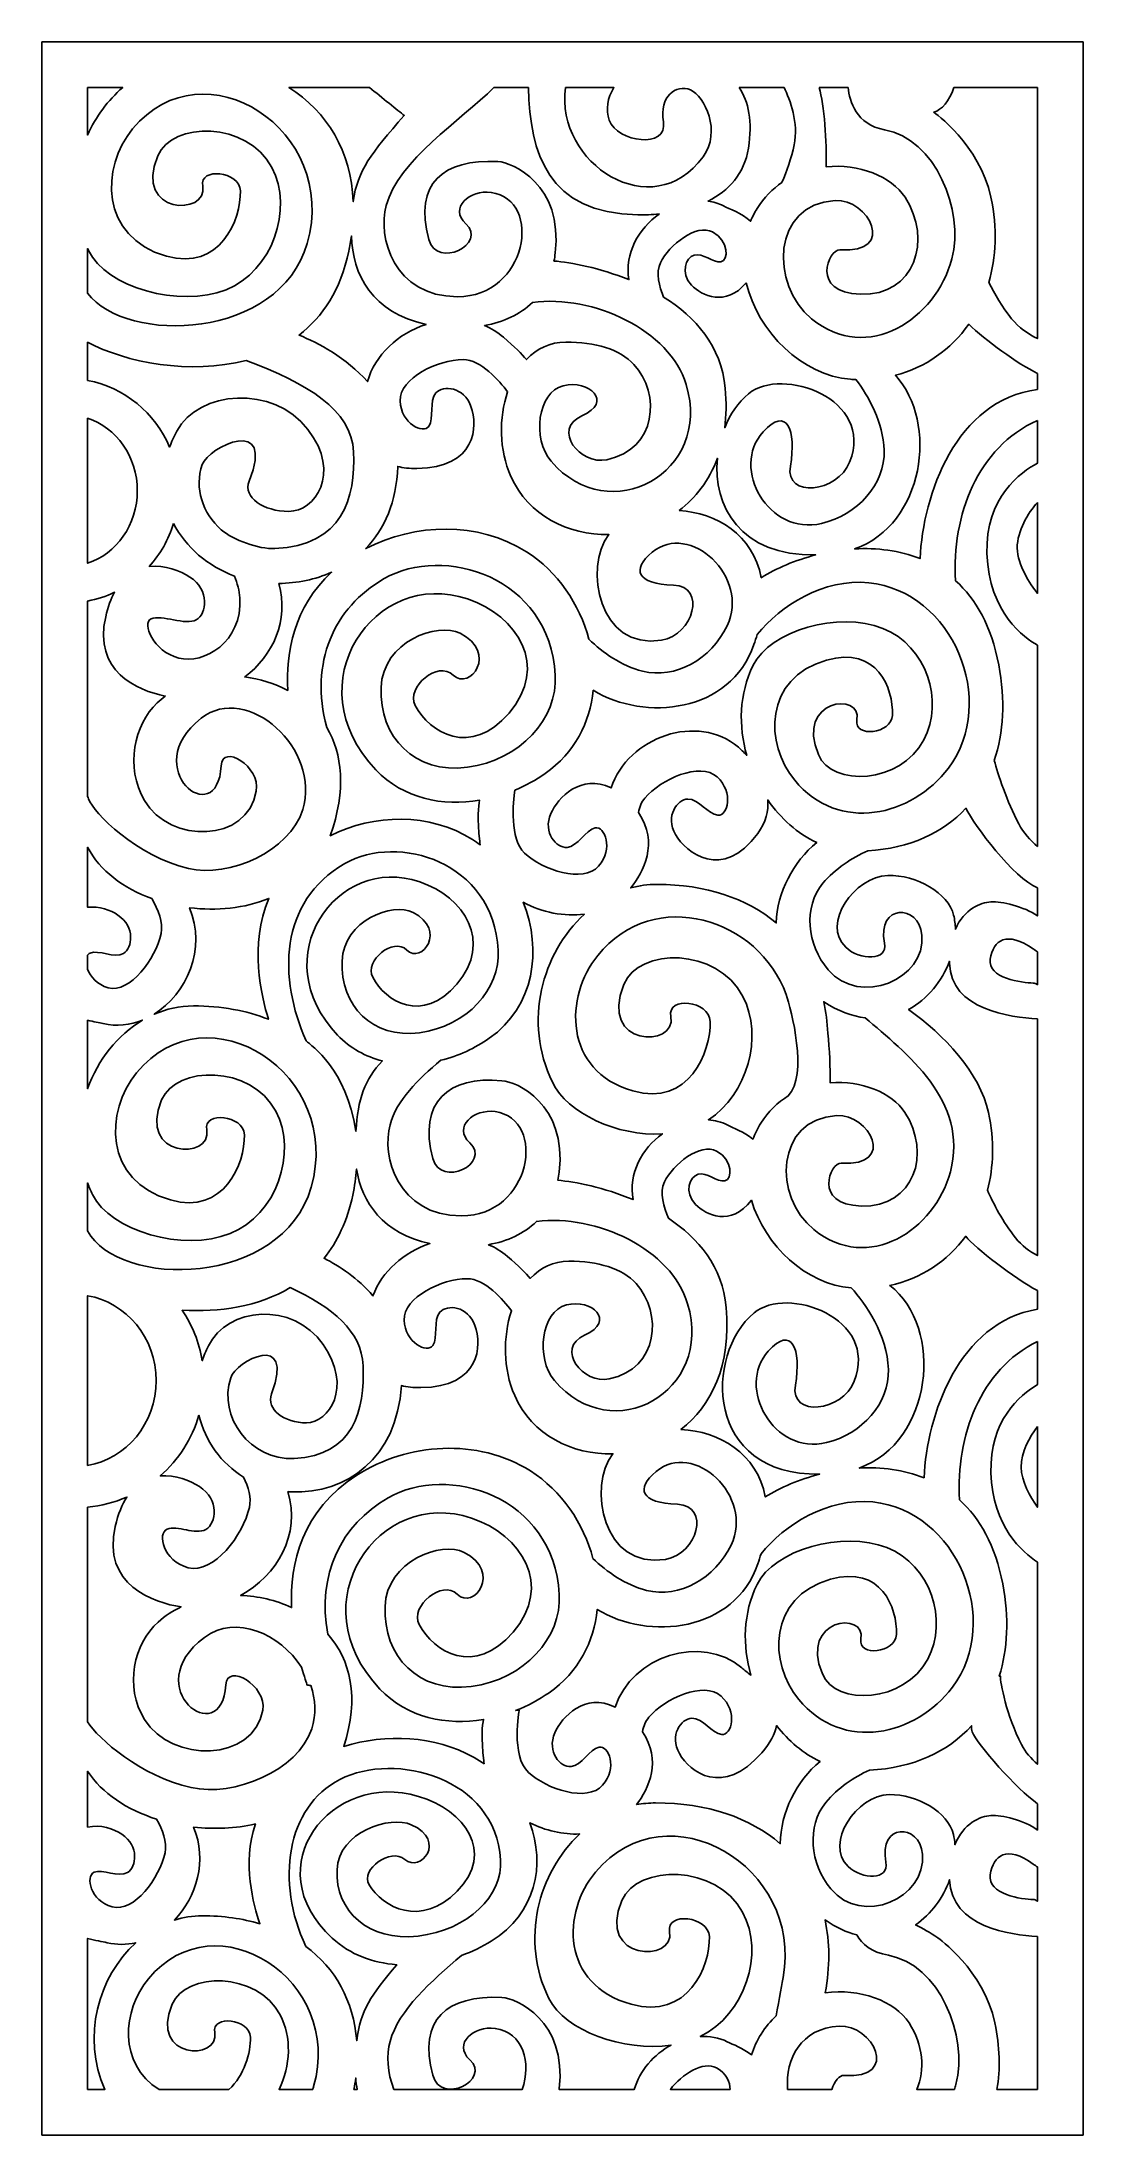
# Model space of a CAD drawing. Header units: centimetres. Extents: x -22.5 to -15.9, y -3.7 to 9.5.
import ezdxf

# ---------------------------------------------------------------- set-up
doc = ezdxf.new("R2010")
doc.units = ezdxf.units.CM
doc.header["$MEASUREMENT"] = 0
doc.layers.add('layer 1', color=7, linetype='Continuous')

msp = doc.modelspace()

# ---------------------------------------------------------------- linework, layer by layer
at = {"layer": 'layer 1', "color": 250}
for points, knots in [([(-22.51303, 9.50001), (-22.51303, 9.50001), (-22.51303, 9.50001), (-22.51303, 9.50001), (-22.51303, 9.50001), (-22.51303, 9.50001), (-15.92233, 9.50001), (-15.92233, 9.50001), (-15.92233, 9.50001), (-15.92233, 9.50001), (-15.92233, -3.7471), (-15.92233, -3.7471), (-15.92233, -3.7471), (-15.92233, -3.7471), (-22.51303, -3.7471), (-22.51303, -3.7471), (-22.51303, -3.7471), (-22.51303, -3.7471), (-22.51303, 9.50001), (-22.51303, 9.50001)], [0, 0, 0, 0, 0.16666667, 0.16666667, 0.16666667, 0.16666667, 0.33333333, 0.33333333, 0.33333333, 0.33333333, 0.5, 0.5, 0.5, 0.5, 0.66666667, 0.66666667, 0.66666667, 0.66666667, 1, 1, 1, 1]), ([(-22.22382, 7.90977), (-22.22382, 7.90977), (-22.22382, 7.90977), (-22.22382, 7.90977), (-22.22382, 7.90977), (-22.22382, 7.90977), (-22.22382, 8.19211), (-22.22382, 8.19211), (-22.22382, 8.19211), (-22.22177, 8.18767), (-22.21976, 8.18324), (-22.21762, 8.1788), (-22.21762, 8.1788), (-22.10476, 7.94753), (-21.64379, 7.81291), (-21.34726, 7.93135), (-21.34726, 7.93135), (-21.05348, 8.04866), (-20.91853, 8.44272), (-21.05752, 8.70552), (-21.05752, 8.70552), (-21.21393, 9.00129), (-21.68812, 8.99612), (-21.77993, 8.77777), (-21.77993, 8.77777), (-21.93653, 8.40515), (-21.45767, 8.39683), (-21.4945, 8.58724), (-21.4945, 8.58724), (-21.5181, 8.70944), (-21.26052, 8.68135), (-21.25651, 8.55685), (-21.25651, 8.55685), (-21.25072, 8.3755), (-21.38517, 8.04752), (-21.72469, 8.14387), (-21.72469, 8.14387), (-22.14891, 8.26431), (-22.13888, 8.70736), (-21.93841, 8.94945), (-21.93841, 8.94945), (-21.48665, 9.49494), (-20.6278, 8.94102), (-20.83379, 8.22438), (-20.83379, 8.22438), (-21.00951, 7.61308), (-21.97771, 7.58245), (-22.22382, 7.90977)], [0, 0, 0, 0, 0.07692308, 0.07692308, 0.07692308, 0.07692308, 0.15384615, 0.15384615, 0.15384615, 0.15384615, 0.23076923, 0.23076923, 0.23076923, 0.23076923, 0.30769231, 0.30769231, 0.30769231, 0.30769231, 0.38461538, 0.38461538, 0.38461538, 0.38461538, 0.46153846, 0.46153846, 0.46153846, 0.46153846, 0.53846154, 0.53846154, 0.53846154, 0.53846154, 0.61538462, 0.61538462, 0.61538462, 0.61538462, 0.69230769, 0.69230769, 0.69230769, 0.69230769, 0.76923077, 0.76923077, 0.76923077, 0.76923077, 0.84615385, 0.84615385, 0.84615385, 0.84615385, 1, 1, 1, 1]), ([(-22.22382, 9.21081), (-22.22382, 9.21081), (-22.00119, 9.21081), (-22.00119, 9.21081), (-22.00119, 9.21081), (-22.09496, 9.13133), (-22.17144, 9.02745), (-22.22382, 8.91002), (-22.22382, 8.91002), (-22.22382, 8.91002), (-22.22382, 9.21081), (-22.22382, 9.21081)], [0, 0, 0, 0, 0.25, 0.25, 0.25, 0.25, 0.5, 0.5, 0.5, 0.5, 1, 1, 1, 1]), ([(-20.95074, 9.21081), (-20.95074, 9.21081), (-20.95074, 9.21081), (-20.95074, 9.21081), (-20.95074, 9.21081), (-20.95074, 9.21081), (-20.43924, 9.21081), (-20.43924, 9.21081), (-20.43924, 9.21081), (-20.36275, 9.14932), (-20.25817, 9.06537), (-20.2198, 9.03469), (-20.2198, 9.03469), (-20.42809, 8.79196), (-20.51459, 8.69126), (-20.54256, 8.48895), (-20.54256, 8.48895), (-20.55589, 8.8063), (-20.70435, 9.0585), (-20.95074, 9.21081)], [0, 0, 0, 0, 0.16666667, 0.16666667, 0.16666667, 0.16666667, 0.33333333, 0.33333333, 0.33333333, 0.33333333, 0.5, 0.5, 0.5, 0.5, 0.66666667, 0.66666667, 0.66666667, 0.66666667, 1, 1, 1, 1]), ([(-19.65146, 9.21081), (-19.65146, 9.21081), (-19.65146, 9.21081), (-19.65146, 9.21081), (-19.65146, 9.21081), (-19.65146, 9.21081), (-19.43351, 9.21081), (-19.43351, 9.21081), (-19.43351, 9.21081), (-19.42143, 8.79543), (-19.31604, 8.41724), (-18.74021, 8.40559), (-18.74021, 8.40559), (-18.69581, 8.4047), (-18.65047, 8.40615), (-18.6052, 8.41033), (-18.6052, 8.41033), (-18.7363, 8.31805), (-18.82611, 8.16211), (-18.797, 7.99512), (-18.797, 7.99512), (-18.98227, 8.06999), (-19.1648, 8.10438), (-19.27163, 8.11306), (-19.27163, 8.11306), (-19.26837, 8.12953), (-19.26567, 8.14647), (-19.26363, 8.16401), (-19.26363, 8.16401), (-19.2133, 8.59681), (-19.53493, 8.73849), (-19.62597, 8.74277), (-19.62597, 8.74277), (-19.97427, 8.75907), (-20.15846, 8.60453), (-20.06384, 8.25024), (-20.06384, 8.25024), (-20.01303, 8.06005), (-19.69167, 8.2203), (-19.82978, 8.34895), (-19.82978, 8.34895), (-19.93815, 8.44993), (-19.8044, 8.56646), (-19.66892, 8.54694), (-19.66892, 8.54694), (-19.33809, 8.49925), (-19.44116, 7.88576), (-19.88261, 7.88725), (-19.88261, 7.88725), (-20.28795, 7.88858), (-20.38854, 8.26564), (-20.33403, 8.46443), (-20.33403, 8.46443), (-20.2552, 8.7519), (-19.86452, 9.00175), (-19.65146, 9.21081)], [0, 0, 0, 0, 0.06666667, 0.06666667, 0.06666667, 0.06666667, 0.13333333, 0.13333333, 0.13333333, 0.13333333, 0.2, 0.2, 0.2, 0.2, 0.26666667, 0.26666667, 0.26666667, 0.26666667, 0.33333333, 0.33333333, 0.33333333, 0.33333333, 0.4, 0.4, 0.4, 0.4, 0.46666667, 0.46666667, 0.46666667, 0.46666667, 0.53333333, 0.53333333, 0.53333333, 0.53333333, 0.6, 0.6, 0.6, 0.6, 0.66666667, 0.66666667, 0.66666667, 0.66666667, 0.73333333, 0.73333333, 0.73333333, 0.73333333, 0.8, 0.8, 0.8, 0.8, 0.86666667, 0.86666667, 0.86666667, 0.86666667, 1, 1, 1, 1]), ([(-19.19787, 9.21081), (-19.19787, 9.21081), (-19.19787, 9.21081), (-19.19787, 9.21081), (-19.19787, 9.21081), (-19.19787, 9.21081), (-18.89212, 9.21081), (-18.89212, 9.21081), (-18.89212, 9.21081), (-18.93286, 9.14549), (-18.94534, 9.07151), (-18.92139, 9.00444), (-18.92139, 9.00444), (-18.87108, 8.86355), (-18.54975, 8.81996), (-18.57917, 8.99439), (-18.57917, 8.99439), (-18.60597, 9.15327), (-18.49867, 9.23596), (-18.40806, 9.19571), (-18.40806, 9.19571), (-18.31749, 9.15545), (-18.21014, 8.93395), (-18.32755, 8.77297), (-18.32755, 8.77297), (-18.64815, 8.33325), (-19.26732, 8.72923), (-19.19787, 9.21081)], [0, 0, 0, 0, 0.125, 0.125, 0.125, 0.125, 0.25, 0.25, 0.25, 0.25, 0.375, 0.375, 0.375, 0.375, 0.5, 0.5, 0.5, 0.5, 0.625, 0.625, 0.625, 0.625, 0.75, 0.75, 0.75, 0.75, 1, 1, 1, 1]), ([(-18.0988, 9.21081), (-18.0988, 9.21081), (-18.0988, 9.21081), (-18.0988, 9.21081), (-18.0988, 9.21081), (-18.0988, 9.21081), (-17.81496, 9.21081), (-17.81496, 9.21081), (-17.81496, 9.21081), (-17.77767, 9.1332), (-17.72169, 8.98601), (-17.75132, 8.84844), (-17.75132, 8.84844), (-17.76951, 8.76395), (-17.79907, 8.68031), (-17.829, 8.6102), (-17.829, 8.6102), (-17.88864, 8.56921), (-17.94221, 8.51499), (-17.98532, 8.44585), (-17.98532, 8.44585), (-18.00187, 8.4193), (-18.01589, 8.39214), (-18.02762, 8.36458), (-18.02762, 8.36458), (-18.08464, 8.4158), (-18.16085, 8.4435), (-18.19966, 8.46252), (-18.19966, 8.46252), (-18.23074, 8.47773), (-18.26332, 8.48749), (-18.29648, 8.49247), (-18.29648, 8.49247), (-18.16604, 8.558), (-18.06678, 8.66476), (-18.04082, 8.82674), (-18.04082, 8.82674), (-18.01375, 8.99578), (-18.04057, 9.12118), (-18.0988, 9.21081)], [0, 0, 0, 0, 0.09090909, 0.09090909, 0.09090909, 0.09090909, 0.18181818, 0.18181818, 0.18181818, 0.18181818, 0.27272727, 0.27272727, 0.27272727, 0.27272727, 0.36363636, 0.36363636, 0.36363636, 0.36363636, 0.45454545, 0.45454545, 0.45454545, 0.45454545, 0.54545455, 0.54545455, 0.54545455, 0.54545455, 0.63636364, 0.63636364, 0.63636364, 0.63636364, 0.72727273, 0.72727273, 0.72727273, 0.72727273, 0.81818182, 0.81818182, 0.81818182, 0.81818182, 1, 1, 1, 1]), ([(-17.59301, 9.21081), (-17.59301, 9.21081), (-17.59301, 9.21081), (-17.59301, 9.21081), (-17.59301, 9.21081), (-17.59301, 9.21081), (-17.40976, 9.21081), (-17.40976, 9.21081), (-17.40976, 9.21081), (-17.40071, 9.12501), (-17.35894, 8.97471), (-17.18011, 8.94406), (-17.18011, 8.94406), (-16.85914, 8.88906), (-16.67255, 8.43269), (-16.75314, 8.12639), (-16.75314, 8.12639), (-16.85319, 7.74619), (-17.28618, 7.45843), (-17.64086, 7.74774), (-17.64086, 7.74774), (-17.90594, 7.96408), (-17.89188, 8.471), (-17.49211, 8.49616), (-17.49211, 8.49616), (-17.28175, 8.50936), (-17.09717, 8.15902), (-17.46193, 8.18414), (-17.46193, 8.18414), (-17.53221, 8.18902), (-17.65363, 7.9118), (-17.33109, 7.90235), (-17.33109, 7.90235), (-16.98887, 7.89229), (-16.87446, 8.24685), (-17.04926, 8.51629), (-17.04926, 8.51629), (-17.13612, 8.65018), (-17.34276, 8.72979), (-17.54953, 8.7096), (-17.54953, 8.7096), (-17.54499, 8.863), (-17.56039, 9.10259), (-17.59301, 9.21081)], [0, 0, 0, 0, 0.08333333, 0.08333333, 0.08333333, 0.08333333, 0.16666667, 0.16666667, 0.16666667, 0.16666667, 0.25, 0.25, 0.25, 0.25, 0.33333333, 0.33333333, 0.33333333, 0.33333333, 0.41666667, 0.41666667, 0.41666667, 0.41666667, 0.5, 0.5, 0.5, 0.5, 0.58333333, 0.58333333, 0.58333333, 0.58333333, 0.66666667, 0.66666667, 0.66666667, 0.66666667, 0.75, 0.75, 0.75, 0.75, 0.83333333, 0.83333333, 0.83333333, 0.83333333, 1, 1, 1, 1]), ([(-16.74106, 9.21081), (-16.74106, 9.21081), (-16.74106, 9.21081), (-16.74106, 9.21081), (-16.74106, 9.21081), (-16.74106, 9.21081), (-16.21156, 9.21081), (-16.21156, 9.21081), (-16.21156, 9.21081), (-16.21156, 9.21081), (-16.21156, 7.62259), (-16.21156, 7.62259), (-16.21156, 7.62259), (-16.27086, 7.65155), (-16.33073, 7.69185), (-16.37491, 7.7475), (-16.37491, 7.7475), (-16.43378, 7.82169), (-16.48314, 7.90578), (-16.51944, 7.97797), (-16.51944, 7.97797), (-16.47272, 8.13721), (-16.46432, 8.31965), (-16.50573, 8.51629), (-16.50573, 8.51629), (-16.57628, 8.85135), (-16.86808, 9.05481), (-16.86808, 9.05481), (-16.86808, 9.05481), (-16.81814, 9.07007), (-16.76824, 9.12208), (-16.74106, 9.21081)], [0, 0, 0, 0, 0.11111111, 0.11111111, 0.11111111, 0.11111111, 0.22222222, 0.22222222, 0.22222222, 0.22222222, 0.33333333, 0.33333333, 0.33333333, 0.33333333, 0.44444444, 0.44444444, 0.44444444, 0.44444444, 0.55555556, 0.55555556, 0.55555556, 0.55555556, 0.66666667, 0.66666667, 0.66666667, 0.66666667, 0.77777778, 0.77777778, 0.77777778, 0.77777778, 1, 1, 1, 1]), ([(-18.0553, 7.97522), (-18.0553, 7.97522), (-18.0553, 7.97522), (-18.0553, 7.97522), (-18.0553, 7.97522), (-17.98101, 7.66315), (-17.69843, 7.38713), (-17.39573, 7.36498), (-17.39573, 7.36498), (-17.38395, 7.36406), (-17.37227, 7.36352), (-17.36059, 7.36312), (-17.36059, 7.36312), (-17.27825, 7.25582), (-17.18849, 7.08996), (-17.18193, 6.91592), (-17.18193, 6.91592), (-17.17392, 6.70194), (-17.35036, 6.50634), (-17.57742, 6.45225), (-17.57742, 6.45225), (-17.91283, 6.37227), (-18.15695, 6.8009), (-17.94806, 7.03166), (-17.94806, 7.03166), (-17.79936, 7.19593), (-17.73498, 7.04677), (-17.77556, 6.8153), (-17.77556, 6.8153), (-17.8117, 6.60894), (-17.47597, 6.6471), (-17.40011, 6.84045), (-17.40011, 6.84045), (-17.24184, 7.24371), (-17.8283, 7.44797), (-18.03938, 7.27325), (-18.03938, 7.27325), (-18.10475, 7.21915), (-18.15652, 7.14357), (-18.19114, 7.05777), (-18.19114, 7.05777), (-18.18113, 7.13465), (-18.17938, 7.2181), (-18.18758, 7.30848), (-18.18758, 7.30848), (-18.21182, 7.57491), (-18.37754, 7.75965), (-18.57745, 7.88446), (-18.57745, 7.88446), (-18.60478, 7.95156), (-18.62817, 8.03991), (-18.59778, 8.10192), (-18.59778, 8.10192), (-18.54242, 8.21488), (-18.37117, 8.35233), (-18.26732, 8.29688), (-18.26732, 8.29688), (-18.16347, 8.24148), (-18.16611, 8.11628), (-18.215, 8.10861), (-18.215, 8.10861), (-18.26395, 8.10097), (-18.33158, 8.16575), (-18.38408, 8.15086), (-18.38408, 8.15086), (-18.43653, 8.13596), (-18.4757, 8.03756), (-18.40069, 7.96013), (-18.40069, 7.96013), (-18.3361, 7.89348), (-18.18409, 7.82089), (-18.0553, 7.97522)], [0, 0, 0, 0, 0.05263158, 0.05263158, 0.05263158, 0.05263158, 0.10526316, 0.10526316, 0.10526316, 0.10526316, 0.15789474, 0.15789474, 0.15789474, 0.15789474, 0.21052632, 0.21052632, 0.21052632, 0.21052632, 0.26315789, 0.26315789, 0.26315789, 0.26315789, 0.31578947, 0.31578947, 0.31578947, 0.31578947, 0.36842105, 0.36842105, 0.36842105, 0.36842105, 0.42105263, 0.42105263, 0.42105263, 0.42105263, 0.47368421, 0.47368421, 0.47368421, 0.47368421, 0.52631579, 0.52631579, 0.52631579, 0.52631579, 0.57894737, 0.57894737, 0.57894737, 0.57894737, 0.63157895, 0.63157895, 0.63157895, 0.63157895, 0.68421053, 0.68421053, 0.68421053, 0.68421053, 0.73684211, 0.73684211, 0.73684211, 0.73684211, 0.78947368, 0.78947368, 0.78947368, 0.78947368, 0.84210526, 0.84210526, 0.84210526, 0.84210526, 0.89473684, 0.89473684, 0.89473684, 0.89473684, 1, 1, 1, 1]), ([(-20.4521, 7.34989), (-20.4521, 7.34989), (-20.4521, 7.34989), (-20.4521, 7.34989), (-20.4521, 7.34989), (-20.58685, 7.50144), (-20.7638, 7.59465), (-20.88536, 7.64447), (-20.88536, 7.64447), (-20.73645, 7.75955), (-20.62152, 7.9308), (-20.57035, 8.17511), (-20.57035, 8.17511), (-20.56345, 8.20805), (-20.55787, 8.24043), (-20.55349, 8.27242), (-20.55349, 8.27242), (-20.54859, 8.03108), (-20.42069, 7.78318), (-20.08148, 7.71228), (-20.08148, 7.71228), (-20.25627, 7.65468), (-20.40632, 7.51873), (-20.4521, 7.34989)], [0, 0, 0, 0, 0.14285714, 0.14285714, 0.14285714, 0.14285714, 0.28571429, 0.28571429, 0.28571429, 0.28571429, 0.42857143, 0.42857143, 0.42857143, 0.42857143, 0.57142857, 0.57142857, 0.57142857, 0.57142857, 0.71428571, 0.71428571, 0.71428571, 0.71428571, 1, 1, 1, 1]), ([(-19.71162, 7.70505), (-19.71162, 7.70505), (-19.71162, 7.70505), (-19.71162, 7.70505), (-19.71162, 7.70505), (-19.59173, 7.72622), (-19.48664, 7.77445), (-19.408, 7.85162), (-19.408, 7.85162), (-19.02331, 7.90099), (-18.53927, 7.6773), (-18.43476, 7.33119), (-18.43476, 7.33119), (-18.26609, 6.77245), (-18.91806, 6.41388), (-19.28943, 6.84548), (-19.28943, 6.84548), (-19.41114, 6.98698), (-19.37614, 7.28333), (-19.2129, 7.32357), (-19.2129, 7.32357), (-19.04966, 7.36382), (-18.89156, 7.22292), (-19.09557, 7.13235), (-19.09557, 7.13235), (-19.28646, 7.04761), (-19.10618, 6.81977), (-18.93744, 6.85554), (-18.93744, 6.85554), (-18.61921, 6.92305), (-18.59525, 7.27211), (-18.76577, 7.45843), (-18.76577, 7.45843), (-18.85509, 7.55602), (-19.00941, 7.60038), (-19.19761, 7.60038), (-19.19761, 7.60038), (-19.29687, 7.60038), (-19.38088, 7.55816), (-19.44628, 7.48978), (-19.44628, 7.48978), (-19.47447, 7.52374), (-19.5193, 7.56958), (-19.59073, 7.63058), (-19.59073, 7.63058), (-19.62834, 7.66266), (-19.6691, 7.68722), (-19.71162, 7.70505)], [0, 0, 0, 0, 0.07692308, 0.07692308, 0.07692308, 0.07692308, 0.15384615, 0.15384615, 0.15384615, 0.15384615, 0.23076923, 0.23076923, 0.23076923, 0.23076923, 0.30769231, 0.30769231, 0.30769231, 0.30769231, 0.38461538, 0.38461538, 0.38461538, 0.38461538, 0.46153846, 0.46153846, 0.46153846, 0.46153846, 0.53846154, 0.53846154, 0.53846154, 0.53846154, 0.61538462, 0.61538462, 0.61538462, 0.61538462, 0.69230769, 0.69230769, 0.69230769, 0.69230769, 0.76923077, 0.76923077, 0.76923077, 0.76923077, 0.84615385, 0.84615385, 0.84615385, 0.84615385, 1, 1, 1, 1]), ([(-16.21156, 7.4023), (-16.21156, 7.4023), (-16.21156, 7.4023), (-16.21156, 7.4023), (-16.21156, 7.4023), (-16.21156, 7.4023), (-16.21156, 7.30035), (-16.21156, 7.30035), (-16.21156, 7.30035), (-16.72651, 7.23368), (-16.93752, 6.63329), (-16.95406, 6.22959), (-16.95406, 6.22959), (-17.0848, 6.28195), (-17.22794, 6.29913), (-17.36889, 6.29137), (-17.36889, 6.29137), (-16.92802, 6.44697), (-16.83631, 7.0895), (-17.11094, 7.39013), (-17.11094, 7.39013), (-16.92151, 7.43954), (-16.75925, 7.5532), (-16.64659, 7.71267), (-16.64659, 7.71267), (-16.54517, 7.61668), (-16.33173, 7.45843), (-16.21156, 7.4023)], [0, 0, 0, 0, 0.125, 0.125, 0.125, 0.125, 0.25, 0.25, 0.25, 0.25, 0.375, 0.375, 0.375, 0.375, 0.5, 0.5, 0.5, 0.5, 0.625, 0.625, 0.625, 0.625, 0.75, 0.75, 0.75, 0.75, 1, 1, 1, 1]), ([(-22.22382, 7.35726), (-22.22382, 7.35726), (-22.22382, 7.35726), (-22.22382, 7.35726), (-22.22382, 7.35726), (-22.22382, 7.35726), (-22.22382, 7.59924), (-22.22382, 7.59924), (-22.22382, 7.59924), (-21.98389, 7.47154), (-21.57466, 7.39122), (-21.21986, 7.48424), (-21.21986, 7.48424), (-20.83189, 7.33753), (-20.55185, 7.17197), (-20.54004, 6.90641), (-20.54004, 6.90641), (-20.52704, 6.61496), (-20.60689, 6.31304), (-21.03809, 6.29346), (-21.03809, 6.29346), (-21.1421, 6.28872), (-21.30066, 6.34696), (-21.37745, 6.41214), (-21.37745, 6.41214), (-21.49492, 6.51735), (-21.54995, 6.67678), (-21.4976, 6.82565), (-21.4976, 6.82565), (-21.4586, 6.9366), (-21.03108, 7.14422), (-21.20117, 6.71963), (-21.20117, 6.71963), (-21.24228, 6.61705), (-21.11058, 6.52841), (-20.94955, 6.52841), (-20.94955, 6.52841), (-20.7885, 6.52841), (-20.61236, 6.76497), (-20.82875, 7.04677), (-20.82875, 7.04677), (-21.04976, 7.33464), (-21.52131, 7.29319), (-21.65912, 7.03671), (-21.65912, 7.03671), (-21.67739, 7.00275), (-21.69235, 6.96898), (-21.7045, 6.93546), (-21.7045, 6.93546), (-21.79537, 7.15184), (-21.98956, 7.31377), (-22.22382, 7.35726)], [0, 0, 0, 0, 0.07142857, 0.07142857, 0.07142857, 0.07142857, 0.14285714, 0.14285714, 0.14285714, 0.14285714, 0.21428571, 0.21428571, 0.21428571, 0.21428571, 0.28571429, 0.28571429, 0.28571429, 0.28571429, 0.35714286, 0.35714286, 0.35714286, 0.35714286, 0.42857143, 0.42857143, 0.42857143, 0.42857143, 0.5, 0.5, 0.5, 0.5, 0.57142857, 0.57142857, 0.57142857, 0.57142857, 0.64285714, 0.64285714, 0.64285714, 0.64285714, 0.71428571, 0.71428571, 0.71428571, 0.71428571, 0.78571429, 0.78571429, 0.78571429, 0.78571429, 0.85714286, 0.85714286, 0.85714286, 0.85714286, 1, 1, 1, 1]), ([(-19.05022, 5.71927), (-19.05022, 5.71927), (-19.05022, 5.71927), (-19.05022, 5.71927), (-19.05022, 5.71927), (-19.10907, 5.94187), (-19.24825, 6.14783), (-19.44579, 6.27294), (-19.44579, 6.27294), (-19.75335, 6.46764), (-20.15239, 6.45445), (-20.46284, 6.29346), (-20.46284, 6.29346), (-20.34457, 6.41547), (-20.26773, 6.58826), (-20.26054, 6.81275), (-20.26054, 6.81275), (-20.22607, 6.80413), (-20.18592, 6.79955), (-20.13927, 6.8002), (-20.13927, 6.8002), (-19.76183, 6.80522), (-19.75177, 7.0669), (-19.79708, 7.19274), (-19.79708, 7.19274), (-19.84236, 7.31853), (-19.9732, 7.32861), (-20.01851, 7.27828), (-20.01851, 7.27828), (-20.06379, 7.22797), (-20.02858, 7.11726), (-20.06379, 7.0669), (-20.06379, 7.0669), (-20.09902, 7.01657), (-20.23994, 7.08199), (-20.24497, 7.22797), (-20.24497, 7.22797), (-20.25, 7.3739), (-20.00341, 7.48963), (-19.8474, 7.48963), (-19.8474, 7.48963), (-19.73258, 7.48963), (-19.61777, 7.3561), (-19.56513, 7.28555), (-19.56513, 7.28555), (-19.62106, 7.1204), (-19.61918, 6.91801), (-19.54449, 6.74988), (-19.54449, 6.74988), (-19.43438, 6.5019), (-19.18176, 6.37737), (-18.92363, 6.38206), (-18.92363, 6.38206), (-19.08464, 6.17284), (-18.98903, 5.64873), (-18.59188, 5.71325), (-18.59188, 5.71325), (-18.38714, 5.74646), (-18.30548, 6.05413), (-18.51475, 6.06214), (-18.51475, 6.06214), (-18.74951, 6.07105), (-18.78139, 6.15964), (-18.65042, 6.26959), (-18.65042, 6.26959), (-18.41287, 6.46894), (-18.02792, 6.11297), (-18.17552, 5.80421), (-18.17552, 5.80421), (-18.27543, 5.59526), (-18.50327, 5.46488), (-18.71087, 5.51735), (-18.71087, 5.51735), (-18.84503, 5.55122), (-18.96322, 5.63502), (-19.05022, 5.71927)], [0, 0, 0, 0, 0.05, 0.05, 0.05, 0.05, 0.1, 0.1, 0.1, 0.1, 0.15, 0.15, 0.15, 0.15, 0.2, 0.2, 0.2, 0.2, 0.25, 0.25, 0.25, 0.25, 0.3, 0.3, 0.3, 0.3, 0.35, 0.35, 0.35, 0.35, 0.4, 0.4, 0.4, 0.4, 0.45, 0.45, 0.45, 0.45, 0.5, 0.5, 0.5, 0.5, 0.55, 0.55, 0.55, 0.55, 0.6, 0.6, 0.6, 0.6, 0.65, 0.65, 0.65, 0.65, 0.7, 0.7, 0.7, 0.7, 0.75, 0.75, 0.75, 0.75, 0.8, 0.8, 0.8, 0.8, 0.85, 0.85, 0.85, 0.85, 0.9, 0.9, 0.9, 0.9, 1, 1, 1, 1]), ([(-22.22382, 6.20045), (-22.22382, 6.20045), (-22.22382, 6.20045), (-22.22382, 6.20045), (-22.22382, 6.20045), (-22.22382, 6.20045), (-22.22382, 7.11816), (-22.22382, 7.11816), (-22.22382, 7.11816), (-22.04195, 7.05886), (-21.90881, 6.87543), (-21.90881, 6.65925), (-21.90881, 6.65925), (-21.90881, 6.44312), (-22.04195, 6.25972), (-22.22382, 6.20045)], [0, 0, 0, 0, 0.2, 0.2, 0.2, 0.2, 0.4, 0.4, 0.4, 0.4, 0.6, 0.6, 0.6, 0.6, 1, 1, 1, 1]), ([(-16.21156, 7.10411), (-16.21156, 7.10411), (-16.21156, 7.10411), (-16.21156, 7.10411), (-16.21156, 7.10411), (-16.21156, 7.10411), (-16.21156, 6.83343), (-16.21156, 6.83343), (-16.21156, 6.83343), (-16.31377, 6.77938), (-16.54264, 6.618), (-16.53088, 6.26168), (-16.53088, 6.26168), (-16.51849, 5.88513), (-16.29179, 5.72641), (-16.21156, 5.68185), (-16.21156, 5.68185), (-16.21156, 5.68185), (-16.21156, 4.40861), (-16.21156, 4.40861), (-16.21156, 4.40861), (-16.25731, 4.44763), (-16.30065, 4.49531), (-16.33004, 4.5517), (-16.33004, 4.5517), (-16.403, 4.69174), (-16.46307, 4.86578), (-16.4847, 4.95321), (-16.4847, 4.95321), (-16.42532, 5.12839), (-16.41391, 5.33435), (-16.45646, 5.55799), (-16.45646, 5.55799), (-16.50284, 5.80196), (-16.60162, 5.97395), (-16.72946, 6.08991), (-16.72946, 6.08991), (-16.75489, 6.50176), (-16.59209, 6.93427), (-16.21156, 7.10411)], [0, 0, 0, 0, 0.09090909, 0.09090909, 0.09090909, 0.09090909, 0.18181818, 0.18181818, 0.18181818, 0.18181818, 0.27272727, 0.27272727, 0.27272727, 0.27272727, 0.36363636, 0.36363636, 0.36363636, 0.36363636, 0.45454545, 0.45454545, 0.45454545, 0.45454545, 0.54545455, 0.54545455, 0.54545455, 0.54545455, 0.63636364, 0.63636364, 0.63636364, 0.63636364, 0.72727273, 0.72727273, 0.72727273, 0.72727273, 0.81818182, 0.81818182, 0.81818182, 0.81818182, 1, 1, 1, 1]), ([(-18.4791, 6.53415), (-18.4791, 6.53415), (-18.4791, 6.53415), (-18.4791, 6.53415), (-18.4791, 6.53415), (-18.3754, 6.61317), (-18.28969, 6.72318), (-18.23756, 6.865), (-18.23756, 6.865), (-18.26492, 6.56559), (-18.09523, 6.24303), (-17.61473, 6.25316), (-17.61473, 6.25316), (-17.74454, 6.22002), (-17.86394, 6.16886), (-17.95928, 6.10882), (-17.95928, 6.10882), (-18.01044, 6.38249), (-18.2438, 6.5184), (-18.4791, 6.53415)], [0, 0, 0, 0, 0.16666667, 0.16666667, 0.16666667, 0.16666667, 0.33333333, 0.33333333, 0.33333333, 0.33333333, 0.5, 0.5, 0.5, 0.5, 0.66666667, 0.66666667, 0.66666667, 0.66666667, 1, 1, 1, 1]), ([(-16.21156, 6.58581), (-16.21156, 6.58581), (-16.21156, 6.58581), (-16.21156, 6.58581), (-16.21156, 6.58581), (-16.21156, 6.58581), (-16.21156, 6.00923), (-16.21156, 6.00923), (-16.21156, 6.00923), (-16.25643, 6.06758), (-16.33964, 6.19029), (-16.33964, 6.29691), (-16.33964, 6.29691), (-16.33964, 6.40681), (-16.27121, 6.51672), (-16.21156, 6.58581)], [0, 0, 0, 0, 0.2, 0.2, 0.2, 0.2, 0.4, 0.4, 0.4, 0.4, 0.6, 0.6, 0.6, 0.6, 1, 1, 1, 1]), ([(-21.6794, 6.45293), (-21.6794, 6.45293), (-21.6794, 6.45293), (-21.6794, 6.45293), (-21.6794, 6.45293), (-21.60235, 6.30114), (-21.4623, 6.18162), (-21.294, 6.11953), (-21.294, 6.11953), (-21.27575, 6.07335), (-21.26266, 6.02617), (-21.25999, 5.98223), (-21.25999, 5.98223), (-21.24296, 5.70103), (-21.48688, 5.55819), (-21.64695, 5.60035), (-21.64695, 5.60035), (-21.80702, 5.64255), (-21.88498, 5.8225), (-21.82067, 5.84955), (-21.82067, 5.84955), (-21.75641, 5.8766), (-21.60242, 5.80421), (-21.53568, 5.84258), (-21.53568, 5.84258), (-21.4689, 5.88094), (-21.44787, 6.03071), (-21.5758, 6.11316), (-21.5758, 6.11316), (-21.6358, 6.15183), (-21.73507, 6.19208), (-21.83377, 6.18021), (-21.83377, 6.18021), (-21.76375, 6.2575), (-21.71034, 6.35031), (-21.6794, 6.45293)], [0, 0, 0, 0, 0.1, 0.1, 0.1, 0.1, 0.2, 0.2, 0.2, 0.2, 0.3, 0.3, 0.3, 0.3, 0.4, 0.4, 0.4, 0.4, 0.5, 0.5, 0.5, 0.5, 0.6, 0.6, 0.6, 0.6, 0.7, 0.7, 0.7, 0.7, 0.8, 0.8, 0.8, 0.8, 1, 1, 1, 1]), ([(-20.68805, 4.47622), (-20.68805, 4.47622), (-20.68805, 4.47622), (-20.68805, 4.47622), (-20.68805, 4.47622), (-20.58425, 4.76564), (-20.61122, 4.99511), (-20.71013, 5.16177), (-20.71013, 5.16177), (-20.81876, 5.5729), (-20.66697, 5.91865), (-20.3463, 6.10313), (-20.3463, 6.10313), (-19.97162, 6.31878), (-19.30014, 6.11959), (-19.26334, 5.49163), (-19.26334, 5.49163), (-19.24735, 5.2185), (-19.4836, 4.95412), (-19.82002, 4.90922), (-19.82002, 4.90922), (-20.15339, 4.86478), (-20.3781, 5.09939), (-20.36627, 5.41517), (-20.36627, 5.41517), (-20.35539, 5.70532), (-20.00792, 5.83012), (-19.86536, 5.75803), (-19.86536, 5.75803), (-19.62195, 5.63493), (-19.80437, 5.38806), (-19.90975, 5.49308), (-19.90975, 5.49308), (-20.00347, 5.58645), (-20.21089, 5.41804), (-20.14967, 5.30061), (-20.14967, 5.30061), (-20.06049, 5.12963), (-19.80004, 4.96776), (-19.55595, 5.25265), (-19.55595, 5.25265), (-19.3011, 5.55003), (-19.50175, 5.86705), (-19.8181, 5.97454), (-19.8181, 5.97454), (-20.40526, 6.17409), (-20.92027, 5.43748), (-20.39828, 4.89304), (-20.39828, 4.89304), (-20.22265, 4.70984), (-19.97694, 4.66111), (-19.74208, 4.70022), (-19.74208, 4.70022), (-19.75131, 4.66342), (-19.75802, 4.58872), (-19.74156, 4.43881), (-19.74156, 4.43881), (-19.7408, 4.43193), (-19.73991, 4.42511), (-19.73884, 4.41828), (-19.73884, 4.41828), (-19.75464, 4.43013), (-19.7708, 4.44146), (-19.78755, 4.452), (-19.78755, 4.452), (-20.05962, 4.62419), (-20.41141, 4.61503), (-20.68805, 4.47622)], [0, 0, 0, 0, 0.05555556, 0.05555556, 0.05555556, 0.05555556, 0.11111111, 0.11111111, 0.11111111, 0.11111111, 0.16666667, 0.16666667, 0.16666667, 0.16666667, 0.22222222, 0.22222222, 0.22222222, 0.22222222, 0.27777778, 0.27777778, 0.27777778, 0.27777778, 0.33333333, 0.33333333, 0.33333333, 0.33333333, 0.38888889, 0.38888889, 0.38888889, 0.38888889, 0.44444444, 0.44444444, 0.44444444, 0.44444444, 0.5, 0.5, 0.5, 0.5, 0.55555556, 0.55555556, 0.55555556, 0.55555556, 0.61111111, 0.61111111, 0.61111111, 0.61111111, 0.66666667, 0.66666667, 0.66666667, 0.66666667, 0.72222222, 0.72222222, 0.72222222, 0.72222222, 0.77777778, 0.77777778, 0.77777778, 0.77777778, 0.83333333, 0.83333333, 0.83333333, 0.83333333, 0.88888889, 0.88888889, 0.88888889, 0.88888889, 1, 1, 1, 1]), ([(-21.01411, 6.07245), (-21.01411, 6.07245), (-21.01411, 6.07245), (-21.01411, 6.07245), (-21.01411, 6.07245), (-20.89624, 6.07379), (-20.78178, 6.0973), (-20.67914, 6.1433), (-20.67914, 6.1433), (-20.91929, 5.9228), (-20.96934, 5.63607), (-20.95712, 5.39528), (-20.95712, 5.39528), (-21.041, 5.44061), (-21.13426, 5.46922), (-21.22916, 5.48062), (-21.22916, 5.48062), (-21.05039, 5.61605), (-20.94712, 5.8386), (-21.01411, 6.07245)], [0, 0, 0, 0, 0.16666667, 0.16666667, 0.16666667, 0.16666667, 0.33333333, 0.33333333, 0.33333333, 0.33333333, 0.5, 0.5, 0.5, 0.5, 0.66666667, 0.66666667, 0.66666667, 0.66666667, 1, 1, 1, 1]), ([(-19.5198, 4.76439), (-19.5198, 4.76439), (-19.5198, 4.76439), (-19.5198, 4.76439), (-19.5198, 4.76439), (-19.45115, 4.79288), (-19.38606, 4.82852), (-19.32716, 4.86991), (-19.32716, 4.86991), (-19.13971, 5.0015), (-19.04401, 5.19311), (-19.02327, 5.39642), (-19.02327, 5.39642), (-18.69672, 5.1966), (-18.15472, 5.25414), (-18.00593, 5.68599), (-18.00593, 5.68599), (-17.99852, 5.7074), (-17.99208, 5.72834), (-17.9862, 5.74896), (-17.9862, 5.74896), (-17.8385, 5.9322), (-17.56549, 6.10528), (-17.27894, 6.07669), (-17.27894, 6.07669), (-16.74915, 6.02383), (-16.45646, 5.32842), (-16.77526, 4.90424), (-16.77526, 4.90424), (-17.0053, 4.59819), (-17.46803, 4.48913), (-17.74786, 4.82708), (-17.74786, 4.82708), (-17.93711, 5.0556), (-17.94656, 5.47385), (-17.54613, 5.5875), (-17.54613, 5.5875), (-17.22563, 5.67843), (-17.12389, 5.40913), (-17.12934, 5.23795), (-17.12934, 5.23795), (-17.13308, 5.12042), (-17.37627, 5.09392), (-17.354, 5.20924), (-17.354, 5.20924), (-17.31924, 5.38901), (-17.74609, 5.34088), (-17.59824, 4.98914), (-17.59824, 4.98914), (-17.5116, 4.78302), (-17.07908, 4.80325), (-16.93142, 5.0825), (-16.93142, 5.0825), (-16.80025, 5.33056), (-16.91252, 5.67742), (-17.18985, 5.78817), (-17.18985, 5.78817), (-17.46972, 5.89992), (-17.9049, 5.77288), (-18.01144, 5.5545), (-18.01144, 5.5545), (-18.09975, 5.37356), (-18.10468, 5.17013), (-18.05167, 4.98397), (-18.05167, 4.98397), (-18.07104, 5.00578), (-18.08952, 5.02356), (-18.10463, 5.03641), (-18.10463, 5.03641), (-18.36123, 5.25484), (-18.80274, 5.10322), (-18.91039, 4.77819), (-18.91039, 4.77819), (-19.09956, 4.873), (-19.24808, 4.71597), (-19.29127, 4.61637), (-19.29127, 4.61637), (-19.34451, 4.49366), (-19.25608, 4.39671), (-19.18861, 4.40233), (-19.18861, 4.40233), (-19.12113, 4.40796), (-19.07093, 4.51274), (-19.01079, 4.52526), (-19.01079, 4.52526), (-18.95064, 4.53775), (-18.89282, 4.39357), (-18.98917, 4.28382), (-18.98917, 4.28382), (-19.0855, 4.17406), (-19.34442, 4.25872), (-19.45807, 4.36562), (-19.45807, 4.36562), (-19.55332, 4.4552), (-19.52988, 4.6906), (-19.5198, 4.76439)], [0, 0, 0, 0, 0.04, 0.04, 0.04, 0.04, 0.08, 0.08, 0.08, 0.08, 0.12, 0.12, 0.12, 0.12, 0.16, 0.16, 0.16, 0.16, 0.2, 0.2, 0.2, 0.2, 0.24, 0.24, 0.24, 0.24, 0.28, 0.28, 0.28, 0.28, 0.32, 0.32, 0.32, 0.32, 0.36, 0.36, 0.36, 0.36, 0.4, 0.4, 0.4, 0.4, 0.44, 0.44, 0.44, 0.44, 0.48, 0.48, 0.48, 0.48, 0.52, 0.52, 0.52, 0.52, 0.56, 0.56, 0.56, 0.56, 0.6, 0.6, 0.6, 0.6, 0.64, 0.64, 0.64, 0.64, 0.68, 0.68, 0.68, 0.68, 0.72, 0.72, 0.72, 0.72, 0.76, 0.76, 0.76, 0.76, 0.8, 0.8, 0.8, 0.8, 0.84, 0.84, 0.84, 0.84, 0.88, 0.88, 0.88, 0.88, 0.92, 0.92, 0.92, 0.92, 1, 1, 1, 1]), ([(-22.22382, 4.72469), (-22.22382, 4.72469), (-22.22382, 4.72469), (-22.22382, 4.72469), (-22.22382, 4.72469), (-22.22382, 4.72469), (-22.22382, 5.96131), (-22.22382, 5.96131), (-22.22382, 5.96131), (-22.16396, 5.97248), (-22.10672, 5.99129), (-22.05317, 6.01681), (-22.05317, 6.01681), (-22.07541, 5.9751), (-22.09442, 5.92399), (-22.10886, 5.86171), (-22.10886, 5.86171), (-22.18854, 5.51869), (-21.91038, 5.39513), (-21.73222, 5.35961), (-21.73222, 5.35961), (-21.74998, 5.34647), (-21.76704, 5.33221), (-21.78319, 5.31696), (-21.78319, 5.31696), (-21.92805, 5.17999), (-21.98786, 4.90963), (-21.86421, 4.69973), (-21.86421, 4.69973), (-21.7011, 4.42277), (-21.21084, 4.42965), (-21.15572, 4.75911), (-21.15572, 4.75911), (-21.12985, 4.91405), (-21.36948, 5.06256), (-21.37773, 4.91914), (-21.37773, 4.91914), (-21.40215, 4.4949), (-21.90808, 4.9038), (-21.50545, 5.21932), (-21.50545, 5.21932), (-21.2114, 5.44979), (-20.74337, 5.02082), (-20.86211, 4.64114), (-20.86211, 4.64114), (-20.94554, 4.37444), (-21.32834, 4.20863), (-21.58535, 4.26921), (-21.58535, 4.26921), (-21.91173, 4.3462), (-22.18706, 4.62066), (-22.21761, 4.71), (-22.21761, 4.71), (-22.21975, 4.71626), (-22.22182, 4.72109), (-22.22382, 4.72469)], [0, 0, 0, 0, 0.06666667, 0.06666667, 0.06666667, 0.06666667, 0.13333333, 0.13333333, 0.13333333, 0.13333333, 0.2, 0.2, 0.2, 0.2, 0.26666667, 0.26666667, 0.26666667, 0.26666667, 0.33333333, 0.33333333, 0.33333333, 0.33333333, 0.4, 0.4, 0.4, 0.4, 0.46666667, 0.46666667, 0.46666667, 0.46666667, 0.53333333, 0.53333333, 0.53333333, 0.53333333, 0.6, 0.6, 0.6, 0.6, 0.66666667, 0.66666667, 0.66666667, 0.66666667, 0.73333333, 0.73333333, 0.73333333, 0.73333333, 0.8, 0.8, 0.8, 0.8, 0.86666667, 0.86666667, 0.86666667, 0.86666667, 1, 1, 1, 1]), ([(-17.86454, 3.92404), (-17.86454, 3.92404), (-17.86454, 3.92404), (-17.86454, 3.92404), (-17.86454, 3.92404), (-18.05138, 4.07998), (-18.31019, 4.16814), (-18.61982, 4.16814), (-18.61982, 4.16814), (-18.67705, 4.16814), (-18.73258, 4.16031), (-18.78578, 4.14586), (-18.78578, 4.14586), (-18.7078, 4.24351), (-18.60451, 4.43173), (-18.73755, 4.62304), (-18.73755, 4.62304), (-18.7303, 4.65797), (-18.71735, 4.68992), (-18.69616, 4.71483), (-18.69616, 4.71483), (-18.59504, 4.8336), (-18.34705, 4.94632), (-18.23919, 4.8479), (-18.23919, 4.8479), (-18.13131, 4.74949), (-18.17282, 4.59978), (-18.23399, 4.60556), (-18.23399, 4.60556), (-18.29514, 4.61139), (-18.35662, 4.71), (-18.4243, 4.7081), (-18.4243, 4.7081), (-18.49198, 4.7062), (-18.56913, 4.60008), (-18.50267, 4.484), (-18.50267, 4.484), (-18.43623, 4.36797), (-18.20543, 4.18597), (-17.98195, 4.49016), (-17.98195, 4.49016), (-17.92962, 4.56136), (-17.91332, 4.63396), (-17.91823, 4.70241), (-17.91823, 4.70241), (-17.83649, 4.58485), (-17.72967, 4.48943), (-17.60871, 4.43314), (-17.60871, 4.43314), (-17.75681, 4.31027), (-17.85963, 4.11676), (-17.86454, 3.92404)], [0, 0, 0, 0, 0.07142857, 0.07142857, 0.07142857, 0.07142857, 0.14285714, 0.14285714, 0.14285714, 0.14285714, 0.21428571, 0.21428571, 0.21428571, 0.21428571, 0.28571429, 0.28571429, 0.28571429, 0.28571429, 0.35714286, 0.35714286, 0.35714286, 0.35714286, 0.42857143, 0.42857143, 0.42857143, 0.42857143, 0.5, 0.5, 0.5, 0.5, 0.57142857, 0.57142857, 0.57142857, 0.57142857, 0.64285714, 0.64285714, 0.64285714, 0.64285714, 0.71428571, 0.71428571, 0.71428571, 0.71428571, 0.78571429, 0.78571429, 0.78571429, 0.78571429, 0.85714286, 0.85714286, 0.85714286, 0.85714286, 1, 1, 1, 1]), ([(-16.21156, 4.1472), (-16.21156, 4.1472), (-16.21156, 4.1472), (-16.21156, 4.1472), (-16.21156, 4.1472), (-16.21156, 4.1472), (-16.21156, 3.9686), (-16.21156, 3.9686), (-16.21156, 3.9686), (-16.29572, 4.02874), (-16.43936, 4.06086), (-16.50573, 4.05743), (-16.50573, 4.05743), (-16.57247, 4.05389), (-16.676, 4.0112), (-16.73073, 3.88469), (-16.73073, 3.88469), (-16.73142, 3.91493), (-16.73503, 3.94454), (-16.74194, 3.97294), (-16.74194, 3.97294), (-16.77601, 4.11326), (-16.97676, 4.22877), (-17.15873, 4.22462), (-17.15873, 4.22462), (-17.36981, 4.21985), (-17.58016, 3.91743), (-17.42493, 3.77021), (-17.42493, 3.77021), (-17.33528, 3.68512), (-17.15594, 3.68336), (-17.17909, 3.79631), (-17.17909, 3.79631), (-17.2302, 4.04592), (-16.96095, 4.04587), (-16.94287, 3.84744), (-16.94287, 3.84744), (-16.91738, 3.56863), (-17.33408, 3.38996), (-17.53601, 3.62772), (-17.53601, 3.62772), (-17.6727, 3.78865), (-17.6938, 4.02464), (-17.56937, 4.17491), (-17.56937, 4.17491), (-17.49211, 4.26812), (-17.38388, 4.33617), (-17.28466, 4.38032), (-17.28466, 4.38032), (-17.01989, 4.39676), (-16.80959, 4.49436), (-16.664, 4.64981), (-16.664, 4.64981), (-16.61126, 4.54363), (-16.36315, 4.20584), (-16.21156, 4.1472)], [0, 0, 0, 0, 0.06666667, 0.06666667, 0.06666667, 0.06666667, 0.13333333, 0.13333333, 0.13333333, 0.13333333, 0.2, 0.2, 0.2, 0.2, 0.26666667, 0.26666667, 0.26666667, 0.26666667, 0.33333333, 0.33333333, 0.33333333, 0.33333333, 0.4, 0.4, 0.4, 0.4, 0.46666667, 0.46666667, 0.46666667, 0.46666667, 0.53333333, 0.53333333, 0.53333333, 0.53333333, 0.6, 0.6, 0.6, 0.6, 0.66666667, 0.66666667, 0.66666667, 0.66666667, 0.73333333, 0.73333333, 0.73333333, 0.73333333, 0.8, 0.8, 0.8, 0.8, 0.86666667, 0.86666667, 0.86666667, 0.86666667, 1, 1, 1, 1]), ([(-22.22382, 3.63065), (-22.22382, 3.63065), (-22.22382, 3.63065), (-22.22382, 3.63065), (-22.22382, 3.63065), (-22.22382, 3.63065), (-22.22382, 3.71963), (-22.22382, 3.71963), (-22.22382, 3.71963), (-22.21978, 3.72561), (-22.21455, 3.7302), (-22.20812, 3.73299), (-22.20812, 3.73299), (-22.15268, 3.75726), (-22.05437, 3.69688), (-21.99677, 3.7313), (-21.99677, 3.7313), (-21.93908, 3.76562), (-21.92086, 3.89969), (-22.03142, 3.97372), (-22.03142, 3.97372), (-22.07808, 4.00486), (-22.14997, 4.03158), (-22.22382, 4.0234), (-22.22382, 4.0234), (-22.22382, 4.0234), (-22.22382, 4.40363), (-22.22382, 4.40363), (-22.22382, 4.40363), (-22.14559, 4.25478), (-21.99517, 4.14326), (-21.81712, 4.07801), (-21.81712, 4.07801), (-21.7765, 4.00925), (-21.74373, 3.92719), (-21.75863, 3.85634), (-21.75863, 3.85634), (-21.79174, 3.69911), (-21.95459, 3.47652), (-22.0928, 3.51428), (-22.0928, 3.51428), (-22.16287, 3.53341), (-22.20578, 3.58313), (-22.22382, 3.63065)], [0, 0, 0, 0, 0.08333333, 0.08333333, 0.08333333, 0.08333333, 0.16666667, 0.16666667, 0.16666667, 0.16666667, 0.25, 0.25, 0.25, 0.25, 0.33333333, 0.33333333, 0.33333333, 0.33333333, 0.41666667, 0.41666667, 0.41666667, 0.41666667, 0.5, 0.5, 0.5, 0.5, 0.58333333, 0.58333333, 0.58333333, 0.58333333, 0.66666667, 0.66666667, 0.66666667, 0.66666667, 0.75, 0.75, 0.75, 0.75, 0.83333333, 0.83333333, 0.83333333, 0.83333333, 1, 1, 1, 1]), ([(-20.52505, 2.60633), (-20.52505, 2.60633), (-20.52505, 2.60633), (-20.52505, 2.60633), (-20.52505, 2.60633), (-20.5865, 3.00217), (-20.80519, 3.14595), (-20.84044, 3.17809), (-20.84044, 3.17809), (-21.01538, 3.57252), (-21.01553, 4.05773), (-20.59491, 4.29975), (-20.59491, 4.29975), (-20.25898, 4.49311), (-19.65691, 4.3145), (-19.62392, 3.75146), (-19.62392, 3.75146), (-19.60959, 3.50664), (-19.82142, 3.26956), (-20.12304, 3.22934), (-20.12304, 3.22934), (-20.42194, 3.18949), (-20.62341, 3.39983), (-20.61282, 3.68298), (-20.61282, 3.68298), (-20.60303, 3.94315), (-20.29152, 4.055), (-20.16371, 3.99033), (-20.16371, 3.99033), (-19.94549, 3.88), (-20.10899, 3.65864), (-20.20355, 3.75282), (-20.20355, 3.75282), (-20.28753, 3.83651), (-20.47352, 3.6855), (-20.41857, 3.58029), (-20.41857, 3.58029), (-20.33867, 3.42698), (-20.10515, 3.28175), (-19.88626, 3.53724), (-19.88626, 3.53724), (-19.65783, 3.80388), (-19.83768, 4.08811), (-20.12132, 4.18451), (-20.12132, 4.18451), (-20.64778, 4.36338), (-21.10949, 3.70299), (-20.64153, 3.2148), (-20.64153, 3.2148), (-20.56037, 3.13014), (-20.46252, 3.07759), (-20.35791, 3.05123), (-20.35791, 3.05123), (-20.46956, 2.93521), (-20.51339, 2.80891), (-20.52505, 2.60633)], [0, 0, 0, 0, 0.06666667, 0.06666667, 0.06666667, 0.06666667, 0.13333333, 0.13333333, 0.13333333, 0.13333333, 0.2, 0.2, 0.2, 0.2, 0.26666667, 0.26666667, 0.26666667, 0.26666667, 0.33333333, 0.33333333, 0.33333333, 0.33333333, 0.4, 0.4, 0.4, 0.4, 0.46666667, 0.46666667, 0.46666667, 0.46666667, 0.53333333, 0.53333333, 0.53333333, 0.53333333, 0.6, 0.6, 0.6, 0.6, 0.66666667, 0.66666667, 0.66666667, 0.66666667, 0.73333333, 0.73333333, 0.73333333, 0.73333333, 0.8, 0.8, 0.8, 0.8, 0.86666667, 0.86666667, 0.86666667, 0.86666667, 1, 1, 1, 1]), ([(-17.78883, 2.82983), (-17.78883, 2.82983), (-17.78883, 2.82983), (-17.78883, 2.82983), (-17.78883, 2.82983), (-17.85553, 2.78887), (-17.91541, 2.73208), (-17.96249, 2.6572), (-17.96249, 2.6572), (-17.98309, 2.62447), (-17.99974, 2.59083), (-18.01273, 2.55656), (-18.01273, 2.55656), (-18.06832, 2.60219), (-18.13797, 2.62769), (-18.1745, 2.64559), (-18.1745, 2.64559), (-18.21284, 2.66437), (-18.25342, 2.67493), (-18.29462, 2.67827), (-18.29462, 2.67827), (-18.04723, 2.8387), (-17.9447, 3.20579), (-18.07581, 3.45866), (-18.07581, 3.45866), (-18.23899, 3.77359), (-18.73381, 3.76807), (-18.82959, 3.53555), (-18.82959, 3.53555), (-18.99303, 3.13893), (-18.49337, 3.13006), (-18.53178, 3.33277), (-18.53178, 3.33277), (-18.55643, 3.46286), (-18.28761, 3.43297), (-18.28345, 3.30039), (-18.28345, 3.30039), (-18.2774, 3.10738), (-18.4177, 2.75824), (-18.77197, 2.86082), (-18.77197, 2.86082), (-19.21463, 2.98895), (-19.20421, 3.46062), (-18.995, 3.71835), (-18.995, 3.71835), (-18.63407, 4.16295), (-17.97209, 3.95091), (-17.80248, 3.47094), (-17.80248, 3.47094), (-17.7697, 3.37812), (-17.66185, 2.95982), (-17.78883, 2.82983)], [0, 0, 0, 0, 0.07142857, 0.07142857, 0.07142857, 0.07142857, 0.14285714, 0.14285714, 0.14285714, 0.14285714, 0.21428571, 0.21428571, 0.21428571, 0.21428571, 0.28571429, 0.28571429, 0.28571429, 0.28571429, 0.35714286, 0.35714286, 0.35714286, 0.35714286, 0.42857143, 0.42857143, 0.42857143, 0.42857143, 0.5, 0.5, 0.5, 0.5, 0.57142857, 0.57142857, 0.57142857, 0.57142857, 0.64285714, 0.64285714, 0.64285714, 0.64285714, 0.71428571, 0.71428571, 0.71428571, 0.71428571, 0.78571429, 0.78571429, 0.78571429, 0.78571429, 0.85714286, 0.85714286, 0.85714286, 0.85714286, 1, 1, 1, 1]), ([(-21.80299, 3.34652), (-21.80299, 3.34652), (-21.80299, 3.34652), (-21.80299, 3.34652), (-21.80299, 3.34652), (-21.59683, 3.47491), (-21.46894, 3.76054), (-21.57844, 4.02055), (-21.57844, 4.02055), (-21.40764, 3.99903), (-21.23001, 4.01643), (-21.07614, 4.07895), (-21.07614, 4.07895), (-21.20187, 3.78575), (-21.12276, 3.46062), (-21.07903, 3.31465), (-21.07903, 3.31465), (-21.21709, 3.36945), (-21.37676, 3.39899), (-21.5537, 3.39899), (-21.5537, 3.39899), (-21.6418, 3.39899), (-21.72563, 3.38021), (-21.80299, 3.34652)], [0, 0, 0, 0, 0.14285714, 0.14285714, 0.14285714, 0.14285714, 0.28571429, 0.28571429, 0.28571429, 0.28571429, 0.42857143, 0.42857143, 0.42857143, 0.42857143, 0.57142857, 0.57142857, 0.57142857, 0.57142857, 0.71428571, 0.71428571, 0.71428571, 0.71428571, 1, 1, 1, 1]), ([(-19.07876, 3.9804), (-19.07876, 3.9804), (-19.07876, 3.9804), (-19.07876, 3.9804), (-19.07876, 3.9804), (-19.34814, 3.73279), (-19.46619, 3.30153), (-19.28183, 2.91607), (-19.28183, 2.91607), (-19.18822, 2.72032), (-18.86957, 2.5716), (-18.58551, 2.58959), (-18.58551, 2.58959), (-18.7149, 2.49592), (-18.80225, 2.33969), (-18.77089, 2.17318), (-18.77089, 2.17318), (-18.95515, 2.25041), (-19.13821, 2.28627), (-19.24655, 2.29573), (-19.24655, 2.29573), (-19.24323, 2.31234), (-19.2405, 2.32942), (-19.23846, 2.34706), (-19.23846, 2.34706), (-19.18813, 2.77986), (-19.50974, 2.92154), (-19.60078, 2.92583), (-19.60078, 2.92583), (-19.94007, 2.96026), (-20.1333, 2.78756), (-20.0387, 2.4333), (-20.0387, 2.4333), (-19.98786, 2.24308), (-19.66652, 2.40336), (-19.80462, 2.53205), (-19.80462, 2.53205), (-19.91296, 2.63298), (-19.77925, 2.74951), (-19.64376, 2.72999), (-19.64376, 2.72999), (-19.31292, 2.6823), (-19.41599, 2.06881), (-19.85745, 2.0703), (-19.85745, 2.0703), (-20.26276, 2.07165), (-20.36337, 2.44869), (-20.30887, 2.64748), (-20.30887, 2.64748), (-20.26647, 2.80217), (-20.13374, 2.9348), (-19.98698, 3.05561), (-19.98698, 3.05561), (-19.87647, 3.08287), (-19.77087, 3.13104), (-19.68113, 3.19408), (-19.68113, 3.19408), (-19.39369, 3.3959), (-19.34669, 3.7552), (-19.46565, 4.05503), (-19.46565, 4.05503), (-19.347, 3.99052), (-19.20676, 3.96272), (-19.07876, 3.9804)], [0, 0, 0, 0, 0.05882353, 0.05882353, 0.05882353, 0.05882353, 0.11764706, 0.11764706, 0.11764706, 0.11764706, 0.17647059, 0.17647059, 0.17647059, 0.17647059, 0.23529412, 0.23529412, 0.23529412, 0.23529412, 0.29411765, 0.29411765, 0.29411765, 0.29411765, 0.35294118, 0.35294118, 0.35294118, 0.35294118, 0.41176471, 0.41176471, 0.41176471, 0.41176471, 0.47058824, 0.47058824, 0.47058824, 0.47058824, 0.52941176, 0.52941176, 0.52941176, 0.52941176, 0.58823529, 0.58823529, 0.58823529, 0.58823529, 0.64705882, 0.64705882, 0.64705882, 0.64705882, 0.70588235, 0.70588235, 0.70588235, 0.70588235, 0.76470588, 0.76470588, 0.76470588, 0.76470588, 0.82352941, 0.82352941, 0.82352941, 0.82352941, 0.88235294, 0.88235294, 0.88235294, 0.88235294, 1, 1, 1, 1]), ([(-16.21156, 3.74235), (-16.21156, 3.74235), (-16.21156, 3.74235), (-16.21156, 3.74235), (-16.21156, 3.74235), (-16.21156, 3.74235), (-16.21156, 3.53336), (-16.21156, 3.53336), (-16.21156, 3.53336), (-16.22121, 3.54018), (-16.23062, 3.54407), (-16.23902, 3.54407), (-16.23902, 3.54407), (-16.30444, 3.54407), (-16.53088, 3.57426), (-16.51077, 3.69507), (-16.51077, 3.69507), (-16.49063, 3.81586), (-16.4051, 3.87623), (-16.23902, 3.76049), (-16.23902, 3.76049), (-16.2291, 3.75357), (-16.21998, 3.74759), (-16.21156, 3.74235)], [0, 0, 0, 0, 0.14285714, 0.14285714, 0.14285714, 0.14285714, 0.28571429, 0.28571429, 0.28571429, 0.28571429, 0.42857143, 0.42857143, 0.42857143, 0.42857143, 0.57142857, 0.57142857, 0.57142857, 0.57142857, 0.71428571, 0.71428571, 0.71428571, 0.71428571, 1, 1, 1, 1]), ([(-16.21156, 3.31753), (-16.21156, 3.31753), (-16.21156, 3.31753), (-16.21156, 3.31753), (-16.21156, 3.31753), (-16.21156, 3.31753), (-16.21156, 1.81865), (-16.21156, 1.81865), (-16.21156, 1.81865), (-16.26232, 1.84635), (-16.3118, 1.88277), (-16.34974, 1.93055), (-16.34974, 1.93055), (-16.42941, 2.03093), (-16.49164, 2.14941), (-16.52765, 2.23212), (-16.52765, 2.23212), (-16.48885, 2.37939), (-16.4837, 2.54625), (-16.52172, 2.7252), (-16.52172, 2.7252), (-16.57471, 2.97481), (-16.8043, 3.21903), (-17.02763, 3.37616), (-17.02763, 3.37616), (-16.90667, 3.44143), (-16.81524, 3.55672), (-16.76754, 3.68217), (-16.76754, 3.68217), (-16.76754, 3.6781), (-16.76752, 3.67401), (-16.76744, 3.66991), (-16.76744, 3.66991), (-16.76241, 3.37297), (-16.37994, 3.32769), (-16.21385, 3.31763), (-16.21385, 3.31763), (-16.21305, 3.31758), (-16.21234, 3.31758), (-16.21156, 3.31753)], [0, 0, 0, 0, 0.09090909, 0.09090909, 0.09090909, 0.09090909, 0.18181818, 0.18181818, 0.18181818, 0.18181818, 0.27272727, 0.27272727, 0.27272727, 0.27272727, 0.36363636, 0.36363636, 0.36363636, 0.36363636, 0.45454545, 0.45454545, 0.45454545, 0.45454545, 0.54545455, 0.54545455, 0.54545455, 0.54545455, 0.63636364, 0.63636364, 0.63636364, 0.63636364, 0.72727273, 0.72727273, 0.72727273, 0.72727273, 0.81818182, 0.81818182, 0.81818182, 0.81818182, 1, 1, 1, 1]), ([(-22.22382, 1.97624), (-22.22382, 1.97624), (-22.22382, 1.97624), (-22.22382, 1.97624), (-22.22382, 1.97624), (-22.22382, 1.97624), (-22.22382, 2.27891), (-22.22382, 2.27891), (-22.22382, 2.27891), (-22.21464, 2.25438), (-22.20423, 2.22998), (-22.19247, 2.20586), (-22.19247, 2.20586), (-22.07961, 1.97459), (-21.61863, 1.83998), (-21.32211, 1.95836), (-21.32211, 1.95836), (-21.02831, 2.07567), (-20.89338, 2.46978), (-21.03234, 2.73258), (-21.03234, 2.73258), (-21.18876, 3.02836), (-21.66296, 3.02318), (-21.75477, 2.80477), (-21.75477, 2.80477), (-21.91138, 2.4322), (-21.43252, 2.42387), (-21.46932, 2.61425), (-21.46932, 2.61425), (-21.49295, 2.73645), (-21.23535, 2.70841), (-21.23136, 2.58385), (-21.23136, 2.58385), (-21.22555, 2.40256), (-21.36, 2.07458), (-21.69954, 2.17093), (-21.69954, 2.17093), (-22.12373, 2.29132), (-22.11372, 2.73436), (-21.91324, 2.97646), (-21.91324, 2.97646), (-21.46147, 3.522), (-20.60264, 2.96808), (-20.80863, 2.25145), (-20.80863, 2.25145), (-20.99111, 1.61658), (-22.0284, 1.60796), (-22.22382, 1.97624)], [0, 0, 0, 0, 0.07692308, 0.07692308, 0.07692308, 0.07692308, 0.15384615, 0.15384615, 0.15384615, 0.15384615, 0.23076923, 0.23076923, 0.23076923, 0.23076923, 0.30769231, 0.30769231, 0.30769231, 0.30769231, 0.38461538, 0.38461538, 0.38461538, 0.38461538, 0.46153846, 0.46153846, 0.46153846, 0.46153846, 0.53846154, 0.53846154, 0.53846154, 0.53846154, 0.61538462, 0.61538462, 0.61538462, 0.61538462, 0.69230769, 0.69230769, 0.69230769, 0.69230769, 0.76923077, 0.76923077, 0.76923077, 0.76923077, 0.84615385, 0.84615385, 0.84615385, 0.84615385, 1, 1, 1, 1]), ([(-17.53841, 3.22685), (-17.53841, 3.22685), (-17.53841, 3.22685), (-17.53841, 3.22685), (-17.53841, 3.22685), (-17.54116, 3.2959), (-17.54987, 3.36207), (-17.56408, 3.42506), (-17.56408, 3.42506), (-17.47246, 3.36541), (-17.38441, 3.33373), (-17.30213, 3.32392), (-17.30213, 3.32392), (-17.04526, 3.10286), (-16.64319, 2.79889), (-16.76263, 2.34885), (-16.76263, 2.34885), (-16.86, 1.98188), (-17.2817, 1.70406), (-17.62706, 1.98336), (-17.62706, 1.98336), (-17.88517, 2.19218), (-17.8715, 2.68152), (-17.48224, 2.70577), (-17.48224, 2.70577), (-17.27738, 2.71859), (-17.09766, 2.38034), (-17.45284, 2.4046), (-17.45284, 2.4046), (-17.52126, 2.40929), (-17.63952, 2.1417), (-17.32541, 2.13259), (-17.32541, 2.13259), (-16.9922, 2.12285), (-16.88077, 2.46514), (-17.05098, 2.7252), (-17.05098, 2.7252), (-17.13358, 2.8514), (-17.32733, 2.92768), (-17.52388, 2.91313), (-17.52388, 2.91313), (-17.52223, 3.00605), (-17.52726, 3.12472), (-17.53841, 3.22685)], [0, 0, 0, 0, 0.08333333, 0.08333333, 0.08333333, 0.08333333, 0.16666667, 0.16666667, 0.16666667, 0.16666667, 0.25, 0.25, 0.25, 0.25, 0.33333333, 0.33333333, 0.33333333, 0.33333333, 0.41666667, 0.41666667, 0.41666667, 0.41666667, 0.5, 0.5, 0.5, 0.5, 0.58333333, 0.58333333, 0.58333333, 0.58333333, 0.66666667, 0.66666667, 0.66666667, 0.66666667, 0.75, 0.75, 0.75, 0.75, 0.83333333, 0.83333333, 0.83333333, 0.83333333, 1, 1, 1, 1]), ([(-22.22382, 2.87448), (-22.22382, 2.87448), (-22.22382, 2.87448), (-22.22382, 2.87448), (-22.22382, 2.87448), (-22.22382, 2.87448), (-22.22382, 3.30847), (-22.22382, 3.30847), (-22.22382, 3.30847), (-22.18496, 3.2991), (-22.14989, 3.29341), (-22.12549, 3.28768), (-22.12549, 3.28768), (-22.03958, 3.2675), (-21.95419, 3.27733), (-21.87625, 3.30901), (-21.87625, 3.30901), (-22.03409, 3.21579), (-22.15779, 3.0582), (-22.22382, 2.87448)], [0, 0, 0, 0, 0.16666667, 0.16666667, 0.16666667, 0.16666667, 0.33333333, 0.33333333, 0.33333333, 0.33333333, 0.5, 0.5, 0.5, 0.5, 0.66666667, 0.66666667, 0.66666667, 0.66666667, 1, 1, 1, 1]), ([(-18.46769, 0.71804), (-18.46769, 0.71804), (-18.46769, 0.71804), (-18.46769, 0.71804), (-18.46769, 0.71804), (-18.27692, 0.86607), (-18.14849, 1.12234), (-18.18159, 1.49154), (-18.18159, 1.49154), (-18.20471, 1.7493), (-18.35852, 1.93065), (-18.54713, 2.0552), (-18.54713, 2.0552), (-18.57648, 2.12346), (-18.6049, 2.21912), (-18.57262, 2.28498), (-18.57262, 2.28498), (-18.51728, 2.39793), (-18.34601, 2.53538), (-18.24215, 2.47994), (-18.24215, 2.47994), (-18.13831, 2.42454), (-18.14095, 2.29934), (-18.18981, 2.29166), (-18.18981, 2.29166), (-18.23878, 2.28403), (-18.30643, 2.34885), (-18.35893, 2.3339), (-18.35893, 2.3339), (-18.41136, 2.31901), (-18.45054, 2.22066), (-18.37552, 2.14318), (-18.37552, 2.14318), (-18.30948, 2.07508), (-18.15217, 2.00074), (-18.02162, 2.16884), (-18.02162, 2.16884), (-17.93762, 1.88233), (-17.67282, 1.63531), (-17.38973, 1.61398), (-17.38973, 1.61398), (-17.29926, 1.51993), (-17.16303, 1.31581), (-17.15496, 1.09898), (-17.15496, 1.09898), (-17.14699, 0.885), (-17.32199, 0.6894), (-17.54722, 0.6353), (-17.54722, 0.6353), (-17.87995, 0.55533), (-18.12209, 0.98399), (-17.91488, 1.21472), (-17.91488, 1.21472), (-17.76739, 1.37898), (-17.70351, 1.22982), (-17.74378, 0.99835), (-17.74378, 0.99835), (-17.77961, 0.79198), (-17.4466, 0.83014), (-17.37135, 1.0235), (-17.37135, 1.0235), (-17.21436, 1.42676), (-17.79608, 1.63102), (-18.00545, 1.4563), (-18.00545, 1.4563), (-18.32033, 1.19354), (-18.31768, 0.4246), (-17.58969, 0.43616), (-17.58969, 0.43616), (-17.71946, 0.40307), (-17.83881, 0.35186), (-17.9341, 0.29193), (-17.9341, 0.29193), (-17.98625, 0.57088), (-18.22777, 0.7068), (-18.46769, 0.71804)], [0, 0, 0, 0, 0.05, 0.05, 0.05, 0.05, 0.1, 0.1, 0.1, 0.1, 0.15, 0.15, 0.15, 0.15, 0.2, 0.2, 0.2, 0.2, 0.25, 0.25, 0.25, 0.25, 0.3, 0.3, 0.3, 0.3, 0.35, 0.35, 0.35, 0.35, 0.4, 0.4, 0.4, 0.4, 0.45, 0.45, 0.45, 0.45, 0.5, 0.5, 0.5, 0.5, 0.55, 0.55, 0.55, 0.55, 0.6, 0.6, 0.6, 0.6, 0.65, 0.65, 0.65, 0.65, 0.7, 0.7, 0.7, 0.7, 0.75, 0.75, 0.75, 0.75, 0.8, 0.8, 0.8, 0.8, 0.85, 0.85, 0.85, 0.85, 0.9, 0.9, 0.9, 0.9, 1, 1, 1, 1]), ([(-20.41716, 1.56421), (-20.41716, 1.56421), (-20.41716, 1.56421), (-20.41716, 1.56421), (-20.41716, 1.56421), (-20.51336, 1.67642), (-20.63089, 1.75349), (-20.72647, 1.80265), (-20.72647, 1.80265), (-20.64321, 1.90613), (-20.57968, 2.03751), (-20.54519, 2.20217), (-20.54519, 2.20217), (-20.53338, 2.25853), (-20.52536, 2.31353), (-20.52084, 2.36698), (-20.52084, 2.36698), (-20.48892, 2.15619), (-20.35405, 1.95756), (-20.05637, 1.89532), (-20.05637, 1.89532), (-20.22019, 1.84132), (-20.36229, 1.71846), (-20.41716, 1.56421)], [0, 0, 0, 0, 0.14285714, 0.14285714, 0.14285714, 0.14285714, 0.28571429, 0.28571429, 0.28571429, 0.28571429, 0.42857143, 0.42857143, 0.42857143, 0.42857143, 0.57142857, 0.57142857, 0.57142857, 0.57142857, 0.71428571, 0.71428571, 0.71428571, 0.71428571, 1, 1, 1, 1]), ([(-19.68644, 1.88811), (-19.68644, 1.88811), (-19.68644, 1.88811), (-19.68644, 1.88811), (-19.68644, 1.88811), (-19.56632, 1.90932), (-19.46111, 1.95765), (-19.38242, 2.03508), (-19.38242, 2.03508), (-19.00342, 2.0828), (-18.52828, 1.85935), (-18.42547, 1.51424), (-18.42547, 1.51424), (-18.25904, 0.9555), (-18.90227, 0.59693), (-19.26865, 1.02854), (-19.26865, 1.02854), (-19.38874, 1.17003), (-19.3542, 1.46636), (-19.19313, 1.50663), (-19.19313, 1.50663), (-19.03212, 1.54688), (-18.87611, 1.40598), (-19.07741, 1.3154), (-19.07741, 1.3154), (-19.26572, 1.23066), (-19.08785, 1.00282), (-18.92139, 1.0386), (-18.92139, 1.0386), (-18.60743, 1.10611), (-18.58379, 1.45516), (-18.75203, 1.64149), (-18.75203, 1.64149), (-18.84015, 1.7391), (-18.9924, 1.78343), (-19.17804, 1.78343), (-19.17804, 1.78343), (-19.27537, 1.78343), (-19.35781, 1.74179), (-19.42217, 1.67411), (-19.42217, 1.67411), (-19.45039, 1.70797), (-19.49504, 1.75338), (-19.56556, 1.81363), (-19.56556, 1.81363), (-19.60317, 1.84572), (-19.64388, 1.87027), (-19.68644, 1.88811)], [0, 0, 0, 0, 0.07692308, 0.07692308, 0.07692308, 0.07692308, 0.15384615, 0.15384615, 0.15384615, 0.15384615, 0.23076923, 0.23076923, 0.23076923, 0.23076923, 0.30769231, 0.30769231, 0.30769231, 0.30769231, 0.38461538, 0.38461538, 0.38461538, 0.38461538, 0.46153846, 0.46153846, 0.46153846, 0.46153846, 0.53846154, 0.53846154, 0.53846154, 0.53846154, 0.61538462, 0.61538462, 0.61538462, 0.61538462, 0.69230769, 0.69230769, 0.69230769, 0.69230769, 0.76923077, 0.76923077, 0.76923077, 0.76923077, 0.84615385, 0.84615385, 0.84615385, 0.84615385, 1, 1, 1, 1]), ([(-16.21156, 1.59785), (-16.21156, 1.59785), (-16.21156, 1.59785), (-16.21156, 1.59785), (-16.21156, 1.59785), (-16.21156, 1.59785), (-16.21156, 1.47967), (-16.21156, 1.47967), (-16.21156, 1.47967), (-16.70827, 1.39707), (-16.91262, 0.80967), (-16.92888, 0.41259), (-16.92888, 0.41259), (-17.05838, 0.46446), (-17.20003, 0.48188), (-17.33967, 0.47467), (-17.33967, 0.47467), (-16.87294, 0.64143), (-16.80143, 1.36338), (-17.14595, 1.62999), (-17.14595, 1.62999), (-16.94988, 1.67168), (-16.78122, 1.78227), (-16.66486, 1.94147), (-16.66486, 1.94147), (-16.60545, 1.86607), (-16.35876, 1.67496), (-16.21156, 1.59785)], [0, 0, 0, 0, 0.125, 0.125, 0.125, 0.125, 0.25, 0.25, 0.25, 0.25, 0.375, 0.375, 0.375, 0.375, 0.5, 0.5, 0.5, 0.5, 0.625, 0.625, 0.625, 0.625, 0.75, 0.75, 0.75, 0.75, 1, 1, 1, 1]), ([(-21.62555, 1.47444), (-21.62555, 1.47444), (-21.62555, 1.47444), (-21.62555, 1.47444), (-21.62555, 1.47444), (-21.39111, 1.45899), (-21.14268, 1.49512), (-20.94046, 1.61672), (-20.94046, 1.61672), (-20.67234, 1.48994), (-20.48885, 1.34176), (-20.47991, 1.12234), (-20.47991, 1.12234), (-20.46852, 0.84306), (-20.53848, 0.55379), (-20.91578, 0.53506), (-20.91578, 0.53506), (-21.19532, 0.52116), (-21.39722, 0.7982), (-21.31795, 1.04497), (-21.31795, 1.04497), (-21.28382, 1.15128), (-20.90972, 1.35018), (-21.05852, 0.94339), (-21.05852, 0.94339), (-21.09448, 0.84509), (-20.97925, 0.76013), (-20.83826, 0.76013), (-20.83826, 0.76013), (-20.69734, 0.76013), (-20.5432, 0.98678), (-20.73259, 1.25682), (-20.73259, 1.25682), (-20.92596, 1.53262), (-21.3387, 1.49286), (-21.45929, 1.2472), (-21.45929, 1.2472), (-21.47473, 1.2157), (-21.48754, 1.18443), (-21.49796, 1.15339), (-21.49796, 1.15339), (-21.51669, 1.27061), (-21.56118, 1.37963), (-21.62555, 1.47444)], [0, 0, 0, 0, 0.08333333, 0.08333333, 0.08333333, 0.08333333, 0.16666667, 0.16666667, 0.16666667, 0.16666667, 0.25, 0.25, 0.25, 0.25, 0.33333333, 0.33333333, 0.33333333, 0.33333333, 0.41666667, 0.41666667, 0.41666667, 0.41666667, 0.5, 0.5, 0.5, 0.5, 0.58333333, 0.58333333, 0.58333333, 0.58333333, 0.66666667, 0.66666667, 0.66666667, 0.66666667, 0.75, 0.75, 0.75, 0.75, 0.83333333, 0.83333333, 0.83333333, 0.83333333, 1, 1, 1, 1]), ([(-20.95632, 0.32521), (-20.95632, 0.32521), (-20.95632, 0.32521), (-20.95632, 0.32521), (-20.95632, 0.32521), (-20.94806, 0.32451), (-20.93975, 0.32396), (-20.93142, 0.32366), (-20.93142, 0.32366), (-20.58704, 0.31136), (-20.26613, 0.53267), (-20.237, 0.99626), (-20.237, 0.99626), (-20.20214, 0.98732), (-20.1615, 0.9826), (-20.11411, 0.98326), (-20.11411, 0.98326), (-19.73668, 0.98827), (-19.7266, 1.24998), (-19.77189, 1.37579), (-19.77189, 1.37579), (-19.8172, 1.50159), (-19.94803, 1.51164), (-19.99335, 1.46135), (-19.99335, 1.46135), (-20.03863, 1.41102), (-20.00341, 1.30031), (-20.03863, 1.24998), (-20.03863, 1.24998), (-20.07387, 1.19962), (-20.21478, 1.26508), (-20.2198, 1.41102), (-20.2198, 1.41102), (-20.22484, 1.55694), (-19.97824, 1.67268), (-19.82223, 1.67268), (-19.82223, 1.67268), (-19.70775, 1.67268), (-19.59331, 1.53994), (-19.54045, 1.46925), (-19.54045, 1.46925), (-19.59583, 1.304), (-19.59406, 1.10133), (-19.52026, 0.93293), (-19.52026, 0.93293), (-19.41031, 0.68198), (-19.15631, 0.55733), (-18.89835, 0.5653), (-18.89835, 0.5653), (-19.05952, 0.35619), (-18.96397, -0.16822), (-18.56671, -0.10371), (-18.56671, -0.10371), (-18.36197, -0.07048), (-18.28032, 0.23717), (-18.4896, 0.24519), (-18.4896, 0.24519), (-18.72435, 0.25411), (-18.75624, 0.34269), (-18.62526, 0.45265), (-18.62526, 0.45265), (-18.3877, 0.65203), (-18.00277, 0.29601), (-18.15035, -0.01273), (-18.15035, -0.01273), (-18.25024, -0.22169), (-18.4781, -0.35207), (-18.68572, -0.2996), (-18.68572, -0.2996), (-18.81985, -0.26572), (-18.93805, -0.18193), (-19.02505, -0.09768), (-19.02505, -0.09768), (-19.08392, 0.12494), (-19.22306, 0.33088), (-19.42062, 0.45598), (-19.42062, 0.45598), (-19.75573, 0.66813), (-20.19933, 0.63346), (-20.51875, 0.42977), (-20.51875, 0.42977), (-20.87026, 0.20559), (-20.94393, -0.13021), (-20.93261, -0.40827), (-20.93261, -0.40827), (-21.03286, -0.36182), (-21.14425, -0.33602), (-21.25573, -0.33134), (-21.25573, -0.33134), (-21.02296, -0.20664), (-20.87307, 0.05219), (-20.95632, 0.32521)], [0, 0, 0, 0, 0.04166667, 0.04166667, 0.04166667, 0.04166667, 0.08333333, 0.08333333, 0.08333333, 0.08333333, 0.125, 0.125, 0.125, 0.125, 0.16666667, 0.16666667, 0.16666667, 0.16666667, 0.20833333, 0.20833333, 0.20833333, 0.20833333, 0.25, 0.25, 0.25, 0.25, 0.29166667, 0.29166667, 0.29166667, 0.29166667, 0.33333333, 0.33333333, 0.33333333, 0.33333333, 0.375, 0.375, 0.375, 0.375, 0.41666667, 0.41666667, 0.41666667, 0.41666667, 0.45833333, 0.45833333, 0.45833333, 0.45833333, 0.5, 0.5, 0.5, 0.5, 0.54166667, 0.54166667, 0.54166667, 0.54166667, 0.58333333, 0.58333333, 0.58333333, 0.58333333, 0.625, 0.625, 0.625, 0.625, 0.66666667, 0.66666667, 0.66666667, 0.66666667, 0.70833333, 0.70833333, 0.70833333, 0.70833333, 0.75, 0.75, 0.75, 0.75, 0.79166667, 0.79166667, 0.79166667, 0.79166667, 0.83333333, 0.83333333, 0.83333333, 0.83333333, 0.875, 0.875, 0.875, 0.875, 0.91666667, 0.91666667, 0.91666667, 0.91666667, 1, 1, 1, 1]), ([(-22.22382, 0.49081), (-22.22382, 0.49081), (-22.22382, 0.49081), (-22.22382, 0.49081), (-22.22382, 0.49081), (-22.22382, 0.49081), (-22.22382, 1.56482), (-22.22382, 1.56482), (-22.22382, 1.56482), (-21.9786, 1.52417), (-21.78998, 1.29852), (-21.78998, 1.02779), (-21.78998, 1.02779), (-21.78998, 0.75701), (-21.9786, 0.53146), (-22.22382, 0.49081)], [0, 0, 0, 0, 0.2, 0.2, 0.2, 0.2, 0.4, 0.4, 0.4, 0.4, 0.6, 0.6, 0.6, 0.6, 1, 1, 1, 1]), ([(-16.21156, 1.27529), (-16.21156, 1.27529), (-16.21156, 1.27529), (-16.21156, 1.27529), (-16.21156, 1.27529), (-16.21156, 1.27529), (-16.21156, 1.00238), (-16.21156, 1.00238), (-16.21156, 1.00238), (-16.32179, 0.93696), (-16.51659, 0.77415), (-16.50573, 0.44473), (-16.50573, 0.44473), (-16.49444, 0.10235), (-16.30598, -0.05997), (-16.21156, -0.12011), (-16.21156, -0.12011), (-16.21156, -0.12011), (-16.21156, -1.39982), (-16.21156, -1.39982), (-16.21156, -1.39982), (-16.25098, -1.36524), (-16.28716, -1.32383), (-16.31246, -1.27526), (-16.31246, -1.27526), (-16.40642, -1.09499), (-16.44867, -0.87837), (-16.44547, -0.8429), (-16.44547, -0.8429), (-16.44507, -0.83872), (-16.44782, -0.83918), (-16.45283, -0.84321), (-16.45283, -0.84321), (-16.39935, -0.67256), (-16.39039, -0.47394), (-16.43129, -0.25889), (-16.43129, -0.25889), (-16.47768, -0.01498), (-16.57645, 0.15705), (-16.70429, 0.27299), (-16.70429, 0.27299), (-16.72918, 0.67566), (-16.57407, 1.09795), (-16.21156, 1.27529)], [0, 0, 0, 0, 0.08333333, 0.08333333, 0.08333333, 0.08333333, 0.16666667, 0.16666667, 0.16666667, 0.16666667, 0.25, 0.25, 0.25, 0.25, 0.33333333, 0.33333333, 0.33333333, 0.33333333, 0.41666667, 0.41666667, 0.41666667, 0.41666667, 0.5, 0.5, 0.5, 0.5, 0.58333333, 0.58333333, 0.58333333, 0.58333333, 0.66666667, 0.66666667, 0.66666667, 0.66666667, 0.75, 0.75, 0.75, 0.75, 0.83333333, 0.83333333, 0.83333333, 0.83333333, 1, 1, 1, 1]), ([(-21.51847, 0.80978), (-21.51847, 0.80978), (-21.51847, 0.80978), (-21.51847, 0.80978), (-21.51847, 0.80978), (-21.48114, 0.64365), (-21.37584, 0.50397), (-21.23643, 0.41747), (-21.23643, 0.41747), (-21.20556, 0.35446), (-21.18635, 0.28644), (-21.1996, 0.22586), (-21.1996, 0.22586), (-21.23795, 0.05033), (-21.42649, -0.19816), (-21.58656, -0.15596), (-21.58656, -0.15596), (-21.7466, -0.11383), (-21.7843, 0.06111), (-21.72002, 0.08816), (-21.72002, 0.08816), (-21.65574, 0.1152), (-21.54203, 0.04784), (-21.47525, 0.08621), (-21.47525, 0.08621), (-21.40852, 0.12458), (-21.38748, 0.27434), (-21.51542, 0.35679), (-21.51542, 0.35679), (-21.57349, 0.39421), (-21.6684, 0.43312), (-21.76397, 0.42484), (-21.76397, 0.42484), (-21.64819, 0.52599), (-21.56159, 0.65902), (-21.51847, 0.80978)], [0, 0, 0, 0, 0.1, 0.1, 0.1, 0.1, 0.2, 0.2, 0.2, 0.2, 0.3, 0.3, 0.3, 0.3, 0.4, 0.4, 0.4, 0.4, 0.5, 0.5, 0.5, 0.5, 0.6, 0.6, 0.6, 0.6, 0.7, 0.7, 0.7, 0.7, 0.8, 0.8, 0.8, 0.8, 1, 1, 1, 1]), ([(-16.21156, 0.73788), (-16.21156, 0.73788), (-16.21156, 0.73788), (-16.21156, 0.73788), (-16.21156, 0.73788), (-16.21156, 0.73788), (-16.21156, 0.22656), (-16.21156, 0.22656), (-16.21156, 0.22656), (-16.2568, 0.29128), (-16.31449, 0.39117), (-16.31449, 0.47999), (-16.31449, 0.47999), (-16.31449, 0.5746), (-16.26375, 0.66927), (-16.21156, 0.73788)], [0, 0, 0, 0, 0.2, 0.2, 0.2, 0.2, 0.4, 0.4, 0.4, 0.4, 0.6, 0.6, 0.6, 0.6, 1, 1, 1, 1]), ([(-20.60222, -1.28757), (-20.60222, -1.28757), (-20.60222, -1.28757), (-20.60222, -1.28757), (-20.60222, -1.28757), (-20.49984, -0.97602), (-20.5612, -0.73793), (-20.70268, -0.57711), (-20.70268, -0.57711), (-20.77352, -0.20046), (-20.6213, 0.11352), (-20.32115, 0.28619), (-20.32115, 0.28619), (-19.94648, 0.50183), (-19.27495, 0.30264), (-19.23817, -0.32531), (-19.23817, -0.32531), (-19.22216, -0.59839), (-19.45845, -0.86284), (-19.79487, -0.90772), (-19.79487, -0.90772), (-20.12822, -0.95217), (-20.35295, -0.7175), (-20.3411, -0.40175), (-20.3411, -0.40175), (-20.33024, -0.11158), (-19.98277, 0.01317), (-19.8402, -0.05891), (-19.8402, -0.05891), (-19.5968, -0.18203), (-19.77923, -0.42884), (-19.8846, -0.32386), (-19.8846, -0.32386), (-19.97831, -0.23049), (-20.18572, -0.3989), (-20.1245, -0.51633), (-20.1245, -0.51633), (-20.03532, -0.68732), (-19.77489, -0.84919), (-19.53078, -0.5643), (-19.53078, -0.5643), (-19.27595, -0.26692), (-19.47658, 0.05009), (-19.79292, 0.1576), (-19.79292, 0.1576), (-20.38011, 0.35714), (-20.89511, -0.37946), (-20.37311, -0.92392), (-20.37311, -0.92392), (-20.19748, -1.10711), (-19.95177, -1.15584), (-19.71691, -1.11673), (-19.71691, -1.11673), (-19.72617, -1.1535), (-19.73285, -1.22823), (-19.71638, -1.37809), (-19.71638, -1.37809), (-19.7157, -1.38451), (-19.71484, -1.3909), (-19.7139, -1.39717), (-19.7139, -1.39717), (-19.73526, -1.38227), (-19.75743, -1.36833), (-19.78049, -1.35538), (-19.78049, -1.35538), (-20.02689, -1.21752), (-20.33579, -1.20521), (-20.60222, -1.28757)], [0, 0, 0, 0, 0.05555556, 0.05555556, 0.05555556, 0.05555556, 0.11111111, 0.11111111, 0.11111111, 0.11111111, 0.16666667, 0.16666667, 0.16666667, 0.16666667, 0.22222222, 0.22222222, 0.22222222, 0.22222222, 0.27777778, 0.27777778, 0.27777778, 0.27777778, 0.33333333, 0.33333333, 0.33333333, 0.33333333, 0.38888889, 0.38888889, 0.38888889, 0.38888889, 0.44444444, 0.44444444, 0.44444444, 0.44444444, 0.5, 0.5, 0.5, 0.5, 0.55555556, 0.55555556, 0.55555556, 0.55555556, 0.61111111, 0.61111111, 0.61111111, 0.61111111, 0.66666667, 0.66666667, 0.66666667, 0.66666667, 0.72222222, 0.72222222, 0.72222222, 0.72222222, 0.77777778, 0.77777778, 0.77777778, 0.77777778, 0.83333333, 0.83333333, 0.83333333, 0.83333333, 0.88888889, 0.88888889, 0.88888889, 0.88888889, 1, 1, 1, 1]), ([(-22.22382, -1.13077), (-22.22382, -1.13077), (-22.22382, -1.13077), (-22.22382, -1.13077), (-22.22382, -1.13077), (-22.22382, -1.13077), (-22.22382, 0.22641), (-22.22382, 0.22641), (-22.22382, 0.22641), (-22.13607, 0.23489), (-22.05233, 0.25714), (-21.97486, 0.29107), (-21.97486, 0.29107), (-22.00488, 0.24454), (-22.03028, 0.18376), (-22.04849, 0.10534), (-22.04849, 0.10534), (-22.13449, -0.26502), (-21.80332, -0.37963), (-21.6313, -0.4037), (-21.6313, -0.4037), (-21.68454, -0.42904), (-21.73382, -0.46118), (-21.77721, -0.49999), (-21.77721, -0.49999), (-21.93013, -0.63695), (-21.99328, -0.90732), (-21.86275, -1.11722), (-21.86275, -1.11722), (-21.69055, -1.39418), (-21.17294, -1.3873), (-21.11481, -1.05784), (-21.11481, -1.05784), (-21.08748, -0.9029), (-21.34045, -0.75438), (-21.34916, -0.8978), (-21.34916, -0.8978), (-21.37489, -1.32204), (-21.90908, -0.91315), (-21.48399, -0.59758), (-21.48399, -0.59758), (-21.28355, -0.44877), (-21.00652, -0.57497), (-20.86914, -0.78522), (-20.86914, -0.78522), (-20.85143, -0.84739), (-20.83665, -0.8881), (-20.83529, -0.89785), (-20.83529, -0.89785), (-20.82682, -0.89932), (-20.81892, -0.90045), (-20.81141, -0.90135), (-20.81141, -0.90135), (-20.78051, -0.98902), (-20.77444, -1.08385), (-20.80481, -1.17581), (-20.80481, -1.17581), (-20.89285, -1.4425), (-21.29703, -1.60832), (-21.56836, -1.54769), (-21.56836, -1.54769), (-21.88631, -1.47668), (-22.15837, -1.23749), (-22.22382, -1.13077)], [0, 0, 0, 0, 0.05882353, 0.05882353, 0.05882353, 0.05882353, 0.11764706, 0.11764706, 0.11764706, 0.11764706, 0.17647059, 0.17647059, 0.17647059, 0.17647059, 0.23529412, 0.23529412, 0.23529412, 0.23529412, 0.29411765, 0.29411765, 0.29411765, 0.29411765, 0.35294118, 0.35294118, 0.35294118, 0.35294118, 0.41176471, 0.41176471, 0.41176471, 0.41176471, 0.47058824, 0.47058824, 0.47058824, 0.47058824, 0.52941176, 0.52941176, 0.52941176, 0.52941176, 0.58823529, 0.58823529, 0.58823529, 0.58823529, 0.64705882, 0.64705882, 0.64705882, 0.64705882, 0.70588235, 0.70588235, 0.70588235, 0.70588235, 0.76470588, 0.76470588, 0.76470588, 0.76470588, 0.82352941, 0.82352941, 0.82352941, 0.82352941, 0.88235294, 0.88235294, 0.88235294, 0.88235294, 1, 1, 1, 1]), ([(-19.51474, -1.06068), (-19.51474, -1.06068), (-19.51474, -1.06068), (-19.51474, -1.06068), (-19.51474, -1.06068), (-19.43866, -1.03089), (-19.36663, -0.99242), (-19.30198, -0.94704), (-19.30198, -0.94704), (-19.11455, -0.81545), (-19.01885, -0.62379), (-18.99812, -0.42052), (-18.99812, -0.42052), (-18.67156, -0.62031), (-18.12957, -0.5628), (-17.98077, -0.13096), (-17.98077, -0.13096), (-17.97336, -0.10954), (-17.96692, -0.08857), (-17.96104, -0.06799), (-17.96104, -0.06799), (-17.81333, 0.11527), (-17.54032, 0.28833), (-17.25379, 0.25974), (-17.25379, 0.25974), (-16.724, 0.20688), (-16.43129, -0.48853), (-16.7501, -0.91271), (-16.7501, -0.91271), (-16.98015, -1.21876), (-17.44286, -1.32776), (-17.72269, -0.98984), (-17.72269, -0.98984), (-17.91194, -0.76135), (-17.92139, -0.34304), (-17.52094, -0.22947), (-17.52094, -0.22947), (-17.20046, -0.13849), (-17.09872, -0.40781), (-17.10417, -0.57901), (-17.10417, -0.57901), (-17.10792, -0.69653), (-17.3511, -0.72303), (-17.32881, -0.60766), (-17.32881, -0.60766), (-17.29409, -0.42795), (-17.72092, -0.47608), (-17.57307, -0.82777), (-17.57307, -0.82777), (-17.48643, -1.03393), (-17.05389, -1.01365), (-16.90627, -0.73443), (-16.90627, -0.73443), (-16.77508, -0.48638), (-16.88733, -0.13952), (-17.16466, -0.02878), (-17.16466, -0.02878), (-17.44456, 0.08298), (-17.87975, -0.04407), (-17.98627, -0.26239), (-17.98627, -0.26239), (-18.07509, -0.44437), (-18.07954, -0.64904), (-18.02558, -0.83604), (-18.02558, -0.83604), (-18.04758, -0.8181), (-18.06746, -0.803), (-18.08199, -0.79059), (-18.08199, -0.79059), (-18.33847, -0.57227), (-18.77776, -0.71601), (-18.88517, -1.03875), (-18.88517, -1.03875), (-19.07437, -0.9439), (-19.22291, -1.10098), (-19.26612, -1.20057), (-19.26612, -1.20057), (-19.31934, -1.32329), (-19.23091, -1.42024), (-19.16345, -1.41461), (-19.16345, -1.41461), (-19.09596, -1.40898), (-19.04577, -1.3042), (-18.98564, -1.29169), (-18.98564, -1.29169), (-18.92549, -1.2792), (-18.86767, -1.42338), (-18.96402, -1.53313), (-18.96402, -1.53313), (-19.06035, -1.64289), (-19.31927, -1.55825), (-19.43288, -1.45132), (-19.43288, -1.45132), (-19.54652, -1.34445), (-19.4912, -1.05794), (-19.4912, -1.05794), (-19.4912, -1.05794), (-19.4912, -1.05794), (-19.51474, -1.06068), (-19.51474, -1.06068)], [0, 0, 0, 0, 0.03846154, 0.03846154, 0.03846154, 0.03846154, 0.07692308, 0.07692308, 0.07692308, 0.07692308, 0.11538462, 0.11538462, 0.11538462, 0.11538462, 0.15384615, 0.15384615, 0.15384615, 0.15384615, 0.19230769, 0.19230769, 0.19230769, 0.19230769, 0.23076923, 0.23076923, 0.23076923, 0.23076923, 0.26923077, 0.26923077, 0.26923077, 0.26923077, 0.30769231, 0.30769231, 0.30769231, 0.30769231, 0.34615385, 0.34615385, 0.34615385, 0.34615385, 0.38461538, 0.38461538, 0.38461538, 0.38461538, 0.42307692, 0.42307692, 0.42307692, 0.42307692, 0.46153846, 0.46153846, 0.46153846, 0.46153846, 0.5, 0.5, 0.5, 0.5, 0.53846154, 0.53846154, 0.53846154, 0.53846154, 0.57692308, 0.57692308, 0.57692308, 0.57692308, 0.61538462, 0.61538462, 0.61538462, 0.61538462, 0.65384615, 0.65384615, 0.65384615, 0.65384615, 0.69230769, 0.69230769, 0.69230769, 0.69230769, 0.73076923, 0.73076923, 0.73076923, 0.73076923, 0.76923077, 0.76923077, 0.76923077, 0.76923077, 0.80769231, 0.80769231, 0.80769231, 0.80769231, 0.84615385, 0.84615385, 0.84615385, 0.84615385, 0.88461538, 0.88461538, 0.88461538, 0.88461538, 0.92307692, 0.92307692, 0.92307692, 0.92307692, 1, 1, 1, 1]), ([(-18.74862, -1.65555), (-18.74862, -1.65555), (-18.74862, -1.65555), (-18.74862, -1.65555), (-18.74862, -1.65555), (-18.6728, -1.5543), (-18.5861, -1.37554), (-18.71236, -1.19385), (-18.71236, -1.19385), (-18.70515, -1.15897), (-18.69219, -1.12705), (-18.67099, -1.10212), (-18.67099, -1.10212), (-18.56989, -0.98336), (-18.3219, -0.87062), (-18.21404, -0.969), (-18.21404, -0.969), (-18.10616, -1.06746), (-18.14767, -1.21716), (-18.20882, -1.21139), (-18.20882, -1.21139), (-18.26997, -1.20556), (-18.33146, -1.10696), (-18.39911, -1.10886), (-18.39911, -1.10886), (-18.46679, -1.1107), (-18.54397, -1.21686), (-18.4775, -1.33291), (-18.4775, -1.33291), (-18.41104, -1.44898), (-18.20525, -1.61095), (-17.95678, -1.32678), (-17.95678, -1.32678), (-17.90244, -1.26465), (-17.87368, -1.20759), (-17.86277, -1.15564), (-17.86277, -1.15564), (-17.78656, -1.25309), (-17.6924, -1.33226), (-17.58745, -1.38198), (-17.58745, -1.38198), (-17.73568, -1.50678), (-17.83794, -1.70576), (-17.83952, -1.90266), (-17.83952, -1.90266), (-18.03034, -1.7381), (-18.30141, -1.64454), (-18.62861, -1.64454), (-18.62861, -1.64454), (-18.66955, -1.64454), (-18.7096, -1.64837), (-18.74862, -1.65555)], [0, 0, 0, 0, 0.07142857, 0.07142857, 0.07142857, 0.07142857, 0.14285714, 0.14285714, 0.14285714, 0.14285714, 0.21428571, 0.21428571, 0.21428571, 0.21428571, 0.28571429, 0.28571429, 0.28571429, 0.28571429, 0.35714286, 0.35714286, 0.35714286, 0.35714286, 0.42857143, 0.42857143, 0.42857143, 0.42857143, 0.5, 0.5, 0.5, 0.5, 0.57142857, 0.57142857, 0.57142857, 0.57142857, 0.64285714, 0.64285714, 0.64285714, 0.64285714, 0.71428571, 0.71428571, 0.71428571, 0.71428571, 0.78571429, 0.78571429, 0.78571429, 0.78571429, 0.85714286, 0.85714286, 0.85714286, 0.85714286, 1, 1, 1, 1]), ([(-16.21156, -1.64947), (-16.21156, -1.64947), (-16.21156, -1.64947), (-16.21156, -1.64947), (-16.21156, -1.64947), (-16.21156, -1.64947), (-16.21156, -1.81612), (-16.21156, -1.81612), (-16.21156, -1.81612), (-16.29572, -1.75389), (-16.43936, -1.72061), (-16.50573, -1.7242), (-16.50573, -1.7242), (-16.57364, -1.72789), (-16.67967, -1.77363), (-16.73357, -1.90989), (-16.73357, -1.90989), (-16.73516, -1.88742), (-16.73843, -1.86534), (-16.74349, -1.84398), (-16.74349, -1.84398), (-16.77673, -1.70367), (-16.97271, -1.58818), (-17.15036, -1.59232), (-17.15036, -1.59232), (-17.3564, -1.59706), (-17.56175, -1.89952), (-17.41021, -2.04674), (-17.41021, -2.04674), (-17.32269, -2.13184), (-17.14763, -2.13358), (-17.17023, -2.02063), (-17.17023, -2.02063), (-17.22012, -1.77103), (-16.95728, -1.77108), (-16.93961, -1.96951), (-16.93961, -1.96951), (-16.91471, -2.24827), (-17.32154, -2.42698), (-17.51866, -2.18922), (-17.51866, -2.18922), (-17.6521, -2.02832), (-17.6727, -1.7923), (-17.5512, -1.64205), (-17.5512, -1.64205), (-17.47637, -1.54948), (-17.37171, -1.48178), (-17.27544, -1.43763), (-17.27544, -1.43763), (-16.9967, -1.42383), (-16.77713, -1.32104), (-16.62837, -1.15584), (-16.62837, -1.15584), (-16.63001, -1.17073), (-16.62904, -1.18388), (-16.62475, -1.19439), (-16.62475, -1.19439), (-16.59222, -1.27437), (-16.34266, -1.55745), (-16.21156, -1.64947)], [0, 0, 0, 0, 0.0625, 0.0625, 0.0625, 0.0625, 0.125, 0.125, 0.125, 0.125, 0.1875, 0.1875, 0.1875, 0.1875, 0.25, 0.25, 0.25, 0.25, 0.3125, 0.3125, 0.3125, 0.3125, 0.375, 0.375, 0.375, 0.375, 0.4375, 0.4375, 0.4375, 0.4375, 0.5, 0.5, 0.5, 0.5, 0.5625, 0.5625, 0.5625, 0.5625, 0.625, 0.625, 0.625, 0.625, 0.6875, 0.6875, 0.6875, 0.6875, 0.75, 0.75, 0.75, 0.75, 0.8125, 0.8125, 0.8125, 0.8125, 0.875, 0.875, 0.875, 0.875, 1, 1, 1, 1]), ([(-20.51992, -3.14979), (-20.51992, -3.14979), (-20.51992, -3.14979), (-20.51992, -3.14979), (-20.51992, -3.14979), (-20.54091, -2.8968), (-20.65587, -2.69068), (-20.8423, -2.55238), (-20.8423, -2.55238), (-21.03398, -2.14697), (-20.96638, -1.6694), (-20.62608, -1.49633), (-20.62608, -1.49633), (-20.27427, -1.31736), (-19.64368, -1.48267), (-19.60915, -2.00396), (-19.60915, -2.00396), (-19.59413, -2.23063), (-19.81598, -2.4501), (-20.1319, -2.48736), (-20.1319, -2.48736), (-20.44493, -2.52422), (-20.65596, -2.32948), (-20.64483, -2.06737), (-20.64483, -2.06737), (-20.63465, -1.82653), (-20.30833, -1.72295), (-20.17448, -1.78279), (-20.17448, -1.78279), (-19.94588, -1.88498), (-20.11721, -2.08989), (-20.21616, -2.00269), (-20.21616, -2.00269), (-20.30416, -1.92523), (-20.49893, -2.06503), (-20.44143, -2.16247), (-20.44143, -2.16247), (-20.3577, -2.30437), (-20.11315, -2.4388), (-19.88391, -2.20229), (-19.88391, -2.20229), (-19.64463, -1.95542), (-19.83301, -1.69232), (-20.13009, -1.60303), (-20.13009, -1.60303), (-20.68147, -1.43742), (-21.16508, -2.04889), (-20.67491, -2.5008), (-20.67491, -2.5008), (-20.56171, -2.60514), (-20.4176, -2.65691), (-20.26701, -2.66861), (-20.26701, -2.66861), (-20.42942, -2.86022), (-20.49795, -2.95982), (-20.51992, -3.14979)], [0, 0, 0, 0, 0.06666667, 0.06666667, 0.06666667, 0.06666667, 0.13333333, 0.13333333, 0.13333333, 0.13333333, 0.2, 0.2, 0.2, 0.2, 0.26666667, 0.26666667, 0.26666667, 0.26666667, 0.33333333, 0.33333333, 0.33333333, 0.33333333, 0.4, 0.4, 0.4, 0.4, 0.46666667, 0.46666667, 0.46666667, 0.46666667, 0.53333333, 0.53333333, 0.53333333, 0.53333333, 0.6, 0.6, 0.6, 0.6, 0.66666667, 0.66666667, 0.66666667, 0.66666667, 0.73333333, 0.73333333, 0.73333333, 0.73333333, 0.8, 0.8, 0.8, 0.8, 0.86666667, 0.86666667, 0.86666667, 0.86666667, 1, 1, 1, 1]), ([(-22.22382, -1.79769), (-22.22382, -1.79769), (-22.22382, -1.79769), (-22.22382, -1.79769), (-22.22382, -1.79769), (-22.22382, -1.79769), (-22.22382, -1.44415), (-22.22382, -1.44415), (-22.22382, -1.44415), (-22.133, -1.5842), (-21.97284, -1.68807), (-21.78689, -1.74761), (-21.78689, -1.74761), (-21.74869, -1.81452), (-21.71919, -1.8927), (-21.73346, -1.9606), (-21.73346, -1.9606), (-21.76655, -2.11779), (-21.9294, -2.34044), (-22.06763, -2.30267), (-22.06763, -2.30267), (-22.2059, -2.26497), (-22.23846, -2.10817), (-22.18295, -2.08396), (-22.18295, -2.08396), (-22.12752, -2.05971), (-22.0292, -2.12003), (-21.9716, -2.08564), (-21.9716, -2.08564), (-21.91391, -2.05133), (-21.89571, -1.91726), (-22.00627, -1.84322), (-22.00627, -1.84322), (-22.05819, -1.80855), (-22.14139, -1.7794), (-22.22382, -1.79769)], [0, 0, 0, 0, 0.1, 0.1, 0.1, 0.1, 0.2, 0.2, 0.2, 0.2, 0.3, 0.3, 0.3, 0.3, 0.4, 0.4, 0.4, 0.4, 0.5, 0.5, 0.5, 0.5, 0.6, 0.6, 0.6, 0.6, 0.7, 0.7, 0.7, 0.7, 0.8, 0.8, 0.8, 0.8, 1, 1, 1, 1]), ([(-17.86585, -2.99271), (-17.86585, -2.99271), (-17.86585, -2.99271), (-17.86585, -2.99271), (-17.86585, -2.99271), (-17.90079, -3.02519), (-17.93262, -3.06326), (-17.96016, -3.10738), (-17.96016, -3.10738), (-17.98662, -3.14984), (-18.0067, -3.19378), (-18.02106, -3.23863), (-18.02106, -3.23863), (-18.0751, -3.19706), (-18.13976, -3.17316), (-18.1745, -3.15616), (-18.1745, -3.15616), (-18.22859, -3.12966), (-18.28707, -3.1196), (-18.34557, -3.12293), (-18.34557, -3.12293), (-18.06195, -2.98382), (-17.93694, -2.59756), (-18.07764, -2.33631), (-18.07764, -2.33631), (-18.24293, -2.02925), (-18.7441, -2.03464), (-18.84111, -2.26132), (-18.84111, -2.26132), (-19.00661, -2.64809), (-18.50055, -2.65671), (-18.53943, -2.45907), (-18.53943, -2.45907), (-18.56439, -2.33223), (-18.29215, -2.36136), (-18.28797, -2.49065), (-18.28797, -2.49065), (-18.28184, -2.67883), (-18.42393, -3.01925), (-18.78272, -2.91927), (-18.78272, -2.91927), (-19.23103, -2.79431), (-19.22045, -2.33441), (-19.00858, -2.08311), (-19.00858, -2.08311), (-18.5498, -1.53901), (-17.69376, -2.04868), (-17.82074, -2.74932), (-17.82074, -2.74932), (-17.8239, -2.76677), (-17.84672, -2.89187), (-17.86585, -2.99271)], [0, 0, 0, 0, 0.07142857, 0.07142857, 0.07142857, 0.07142857, 0.14285714, 0.14285714, 0.14285714, 0.14285714, 0.21428571, 0.21428571, 0.21428571, 0.21428571, 0.28571429, 0.28571429, 0.28571429, 0.28571429, 0.35714286, 0.35714286, 0.35714286, 0.35714286, 0.42857143, 0.42857143, 0.42857143, 0.42857143, 0.5, 0.5, 0.5, 0.5, 0.57142857, 0.57142857, 0.57142857, 0.57142857, 0.64285714, 0.64285714, 0.64285714, 0.64285714, 0.71428571, 0.71428571, 0.71428571, 0.71428571, 0.78571429, 0.78571429, 0.78571429, 0.78571429, 0.85714286, 0.85714286, 0.85714286, 0.85714286, 1, 1, 1, 1]), ([(-21.6745, -2.38633), (-21.6745, -2.38633), (-21.6745, -2.38633), (-21.6745, -2.38633), (-21.6745, -2.38633), (-21.53336, -2.2397), (-21.46381, -2.01008), (-21.55284, -1.79739), (-21.55284, -1.79739), (-21.4219, -1.81219), (-21.28744, -1.8064), (-21.1617, -1.77775), (-21.1617, -1.77775), (-21.24686, -2.028), (-21.17414, -2.28763), (-21.13273, -2.40958), (-21.13273, -2.40958), (-21.24289, -2.37666), (-21.36537, -2.35917), (-21.49818, -2.35917), (-21.49818, -2.35917), (-21.55939, -2.35917), (-21.61845, -2.36874), (-21.6745, -2.38633)], [0, 0, 0, 0, 0.14285714, 0.14285714, 0.14285714, 0.14285714, 0.28571429, 0.28571429, 0.28571429, 0.28571429, 0.42857143, 0.42857143, 0.42857143, 0.42857143, 0.57142857, 0.57142857, 0.57142857, 0.57142857, 0.71428571, 0.71428571, 0.71428571, 0.71428571, 1, 1, 1, 1]), ([(-18.76305, -3.45783), (-18.76305, -3.45783), (-18.76305, -3.45783), (-18.76305, -3.45783), (-18.76305, -3.45783), (-18.76305, -3.45783), (-19.23886, -3.45783), (-19.23886, -3.45783), (-19.23886, -3.45783), (-19.23873, -3.45679), (-19.23858, -3.45574), (-19.23846, -3.45465), (-19.23846, -3.45465), (-19.18813, -3.02191), (-19.50974, -2.88016), (-19.60078, -2.87591), (-19.60078, -2.87591), (-19.9491, -2.85959), (-20.1333, -3.01413), (-20.0387, -3.36845), (-20.0387, -3.36845), (-19.98786, -3.55862), (-19.66652, -3.39839), (-19.80462, -3.26971), (-19.80462, -3.26971), (-19.91296, -3.16872), (-19.77925, -3.05223), (-19.64376, -3.07177), (-19.64376, -3.07177), (-19.46517, -3.09748), (-19.41313, -3.28809), (-19.4724, -3.45783), (-19.4724, -3.45783), (-19.4724, -3.45783), (-20.28449, -3.45783), (-20.28449, -3.45783), (-20.28449, -3.45783), (-20.32733, -3.35251), (-20.33175, -3.23773), (-20.30887, -3.15426), (-20.30887, -3.15426), (-20.25403, -2.9542), (-20.04815, -2.77239), (-19.85619, -2.60983), (-19.85619, -2.60983), (-19.78941, -2.58582), (-19.72617, -2.55541), (-19.66906, -2.51999), (-19.66906, -2.51999), (-19.38506, -2.34372), (-19.32521, -2.03778), (-19.42387, -1.77064), (-19.42387, -1.77064), (-19.32597, -1.82025), (-19.21485, -1.84537), (-19.10862, -1.84138), (-19.10862, -1.84138), (-19.37081, -2.0854), (-19.4869, -2.51421), (-19.30368, -2.883), (-19.30368, -2.883), (-19.20177, -3.08816), (-18.8313, -3.21993), (-18.53012, -3.17729), (-18.53012, -3.17729), (-18.63935, -3.23649), (-18.72932, -3.33831), (-18.76305, -3.45783)], [0, 0, 0, 0, 0.05555556, 0.05555556, 0.05555556, 0.05555556, 0.11111111, 0.11111111, 0.11111111, 0.11111111, 0.16666667, 0.16666667, 0.16666667, 0.16666667, 0.22222222, 0.22222222, 0.22222222, 0.22222222, 0.27777778, 0.27777778, 0.27777778, 0.27777778, 0.33333333, 0.33333333, 0.33333333, 0.33333333, 0.38888889, 0.38888889, 0.38888889, 0.38888889, 0.44444444, 0.44444444, 0.44444444, 0.44444444, 0.5, 0.5, 0.5, 0.5, 0.55555556, 0.55555556, 0.55555556, 0.55555556, 0.61111111, 0.61111111, 0.61111111, 0.61111111, 0.66666667, 0.66666667, 0.66666667, 0.66666667, 0.72222222, 0.72222222, 0.72222222, 0.72222222, 0.77777778, 0.77777778, 0.77777778, 0.77777778, 0.83333333, 0.83333333, 0.83333333, 0.83333333, 0.88888889, 0.88888889, 0.88888889, 0.88888889, 1, 1, 1, 1]), ([(-16.21156, -2.05022), (-16.21156, -2.05022), (-16.21156, -2.05022), (-16.21156, -2.05022), (-16.21156, -2.05022), (-16.21156, -2.05022), (-16.21156, -2.26651), (-16.21156, -2.26651), (-16.21156, -2.26651), (-16.22121, -2.25949), (-16.23062, -2.25546), (-16.23902, -2.25546), (-16.23902, -2.25546), (-16.30444, -2.25546), (-16.53088, -2.2242), (-16.51077, -2.09919), (-16.51077, -2.09919), (-16.49063, -1.9742), (-16.4051, -1.91167), (-16.23902, -2.0315), (-16.23902, -2.0315), (-16.2291, -2.03862), (-16.21998, -2.04485), (-16.21156, -2.05022)], [0, 0, 0, 0, 0.14285714, 0.14285714, 0.14285714, 0.14285714, 0.28571429, 0.28571429, 0.28571429, 0.28571429, 0.42857143, 0.42857143, 0.42857143, 0.42857143, 0.57142857, 0.57142857, 0.57142857, 0.57142857, 0.71428571, 0.71428571, 0.71428571, 0.71428571, 1, 1, 1, 1]), ([(-20.7987, -3.45783), (-20.7987, -3.45783), (-20.7987, -3.45783), (-20.7987, -3.45783), (-20.7987, -3.45783), (-20.7987, -3.45783), (-21.01176, -3.45783), (-21.01176, -3.45783), (-21.01176, -3.45783), (-20.93903, -3.30787), (-20.92999, -3.12737), (-21.00474, -2.98673), (-21.00474, -2.98673), (-21.15278, -2.70817), (-21.60159, -2.71305), (-21.68847, -2.91873), (-21.68847, -2.91873), (-21.83671, -3.26955), (-21.38349, -3.27743), (-21.41831, -3.09814), (-21.41831, -3.09814), (-21.44066, -2.98304), (-21.19687, -3.00944), (-21.1931, -3.12678), (-21.1931, -3.12678), (-21.18992, -3.22563), (-21.23131, -3.37075), (-21.32906, -3.45783), (-21.32906, -3.45783), (-21.32906, -3.45783), (-21.77108, -3.45783), (-21.77108, -3.45783), (-21.77108, -3.45783), (-22.03226, -3.29812), (-22.00384, -2.95574), (-21.83846, -2.75704), (-21.83846, -2.75704), (-21.41089, -2.24334), (-20.59804, -2.76496), (-20.79298, -3.43975), (-20.79298, -3.43975), (-20.79473, -3.44587), (-20.79675, -3.45186), (-20.7987, -3.45783)], [0, 0, 0, 0, 0.08333333, 0.08333333, 0.08333333, 0.08333333, 0.16666667, 0.16666667, 0.16666667, 0.16666667, 0.25, 0.25, 0.25, 0.25, 0.33333333, 0.33333333, 0.33333333, 0.33333333, 0.41666667, 0.41666667, 0.41666667, 0.41666667, 0.5, 0.5, 0.5, 0.5, 0.58333333, 0.58333333, 0.58333333, 0.58333333, 0.66666667, 0.66666667, 0.66666667, 0.66666667, 0.75, 0.75, 0.75, 0.75, 0.83333333, 0.83333333, 0.83333333, 0.83333333, 1, 1, 1, 1]), ([(-16.21156, -2.48985), (-16.21156, -2.48985), (-16.21156, -2.48985), (-16.21156, -2.48985), (-16.21156, -2.48985), (-16.21156, -2.48985), (-16.21156, -3.45783), (-16.21156, -3.45783), (-16.21156, -3.45783), (-16.21156, -3.45783), (-16.46757, -3.45783), (-16.46757, -3.45783), (-16.46757, -3.45783), (-16.44639, -3.32844), (-16.44901, -3.18681), (-16.48058, -3.03695), (-16.48058, -3.03695), (-16.55109, -2.70195), (-16.84292, -2.49847), (-16.84292, -2.49847), (-16.84292, -2.49847), (-16.89046, -2.46524), (-16.93759, -2.43829), (-16.98315, -2.41657), (-16.98315, -2.41657), (-16.88349, -2.34846), (-16.80821, -2.24383), (-16.76722, -2.13139), (-16.76722, -2.13139), (-16.75717, -2.43311), (-16.37878, -2.47945), (-16.21385, -2.4898), (-16.21385, -2.4898), (-16.21305, -2.48985), (-16.21234, -2.48985), (-16.21156, -2.48985)], [0, 0, 0, 0, 0.1, 0.1, 0.1, 0.1, 0.2, 0.2, 0.2, 0.2, 0.3, 0.3, 0.3, 0.3, 0.4, 0.4, 0.4, 0.4, 0.5, 0.5, 0.5, 0.5, 0.6, 0.6, 0.6, 0.6, 0.7, 0.7, 0.7, 0.7, 0.8, 0.8, 0.8, 0.8, 1, 1, 1, 1]), ([(-22.11438, -3.45783), (-22.11438, -3.45783), (-22.11438, -3.45783), (-22.11438, -3.45783), (-22.11438, -3.45783), (-22.11438, -3.45783), (-22.22382, -3.45783), (-22.22382, -3.45783), (-22.22382, -3.45783), (-22.22382, -3.45783), (-22.22382, -2.50197), (-22.22382, -2.50197), (-22.22382, -2.50197), (-22.17513, -2.51547), (-22.12991, -2.5223), (-22.10031, -2.52927), (-22.10031, -2.52927), (-22.0388, -2.5437), (-21.97748, -2.54281), (-21.91905, -2.52945), (-21.91905, -2.52945), (-22.15428, -2.74395), (-22.26349, -3.12477), (-22.11438, -3.45783)], [0, 0, 0, 0, 0.14285714, 0.14285714, 0.14285714, 0.14285714, 0.28571429, 0.28571429, 0.28571429, 0.28571429, 0.42857143, 0.42857143, 0.42857143, 0.42857143, 0.57142857, 0.57142857, 0.57142857, 0.57142857, 0.71428571, 0.71428571, 0.71428571, 0.71428571, 1, 1, 1, 1]), ([(-16.73701, -3.45783), (-16.73701, -3.45783), (-16.73701, -3.45783), (-16.73701, -3.45783), (-16.73701, -3.45783), (-16.73701, -3.45783), (-16.9751, -3.45783), (-16.9751, -3.45783), (-16.9751, -3.45783), (-16.92095, -3.33558), (-16.93446, -3.1751), (-17.0241, -3.03695), (-17.0241, -3.03695), (-17.11527, -2.89644), (-17.3383, -2.81569), (-17.55499, -2.84727), (-17.55499, -2.84727), (-17.52403, -2.67997), (-17.52543, -2.52487), (-17.55563, -2.38548), (-17.55563, -2.38548), (-17.48661, -2.43291), (-17.41962, -2.46365), (-17.35561, -2.48048), (-17.35561, -2.48048), (-17.32249, -2.53658), (-17.26266, -2.59075), (-17.15496, -2.60918), (-17.15496, -2.60918), (-16.83401, -2.66417), (-16.6474, -3.1206), (-16.72799, -3.42685), (-16.72799, -3.42685), (-16.73073, -3.43725), (-16.7338, -3.44758), (-16.73701, -3.45783)], [0, 0, 0, 0, 0.1, 0.1, 0.1, 0.1, 0.2, 0.2, 0.2, 0.2, 0.3, 0.3, 0.3, 0.3, 0.4, 0.4, 0.4, 0.4, 0.5, 0.5, 0.5, 0.5, 0.6, 0.6, 0.6, 0.6, 0.7, 0.7, 0.7, 0.7, 0.8, 0.8, 0.8, 0.8, 1, 1, 1, 1]), ([(-17.51251, -3.45783), (-17.51251, -3.45783), (-17.51251, -3.45783), (-17.51251, -3.45783), (-17.51251, -3.45783), (-17.51251, -3.45783), (-17.79282, -3.45783), (-17.79282, -3.45783), (-17.79282, -3.45783), (-17.8085, -3.26199), (-17.70764, -3.07222), (-17.46696, -3.05708), (-17.46696, -3.05708), (-17.25659, -3.04385), (-17.07203, -3.39427), (-17.43677, -3.3691), (-17.43677, -3.3691), (-17.46388, -3.36726), (-17.49861, -3.40731), (-17.51251, -3.45783)], [0, 0, 0, 0, 0.16666667, 0.16666667, 0.16666667, 0.16666667, 0.33333333, 0.33333333, 0.33333333, 0.33333333, 0.5, 0.5, 0.5, 0.5, 0.66666667, 0.66666667, 0.66666667, 0.66666667, 1, 1, 1, 1]), ([(-18.1573, -3.45783), (-18.1573, -3.45783), (-18.1573, -3.45783), (-18.1573, -3.45783), (-18.1573, -3.45783), (-18.1573, -3.45783), (-18.53511, -3.45783), (-18.53511, -3.45783), (-18.53511, -3.45783), (-18.46082, -3.36248), (-18.32827, -3.27583), (-18.24215, -3.32178), (-18.24215, -3.32178), (-18.17914, -3.35541), (-18.15537, -3.41468), (-18.1573, -3.45783)], [0, 0, 0, 0, 0.2, 0.2, 0.2, 0.2, 0.4, 0.4, 0.4, 0.4, 0.6, 0.6, 0.6, 0.6, 1, 1, 1, 1]), ([(-20.51691, -3.45783), (-20.51691, -3.45783), (-20.51691, -3.45783), (-20.51691, -3.45783), (-20.51691, -3.45783), (-20.51691, -3.45783), (-20.53807, -3.45783), (-20.53807, -3.45783), (-20.53807, -3.45783), (-20.53344, -3.43327), (-20.52954, -3.40907), (-20.52643, -3.38509), (-20.52643, -3.38509), (-20.52459, -3.40945), (-20.52143, -3.43373), (-20.51691, -3.45783)], [0, 0, 0, 0, 0.2, 0.2, 0.2, 0.2, 0.4, 0.4, 0.4, 0.4, 0.6, 0.6, 0.6, 0.6, 1, 1, 1, 1])]:
    msp.add_open_spline(points, degree=3, knots=knots, dxfattribs=at)

doc.saveas('drawing.dxf')
